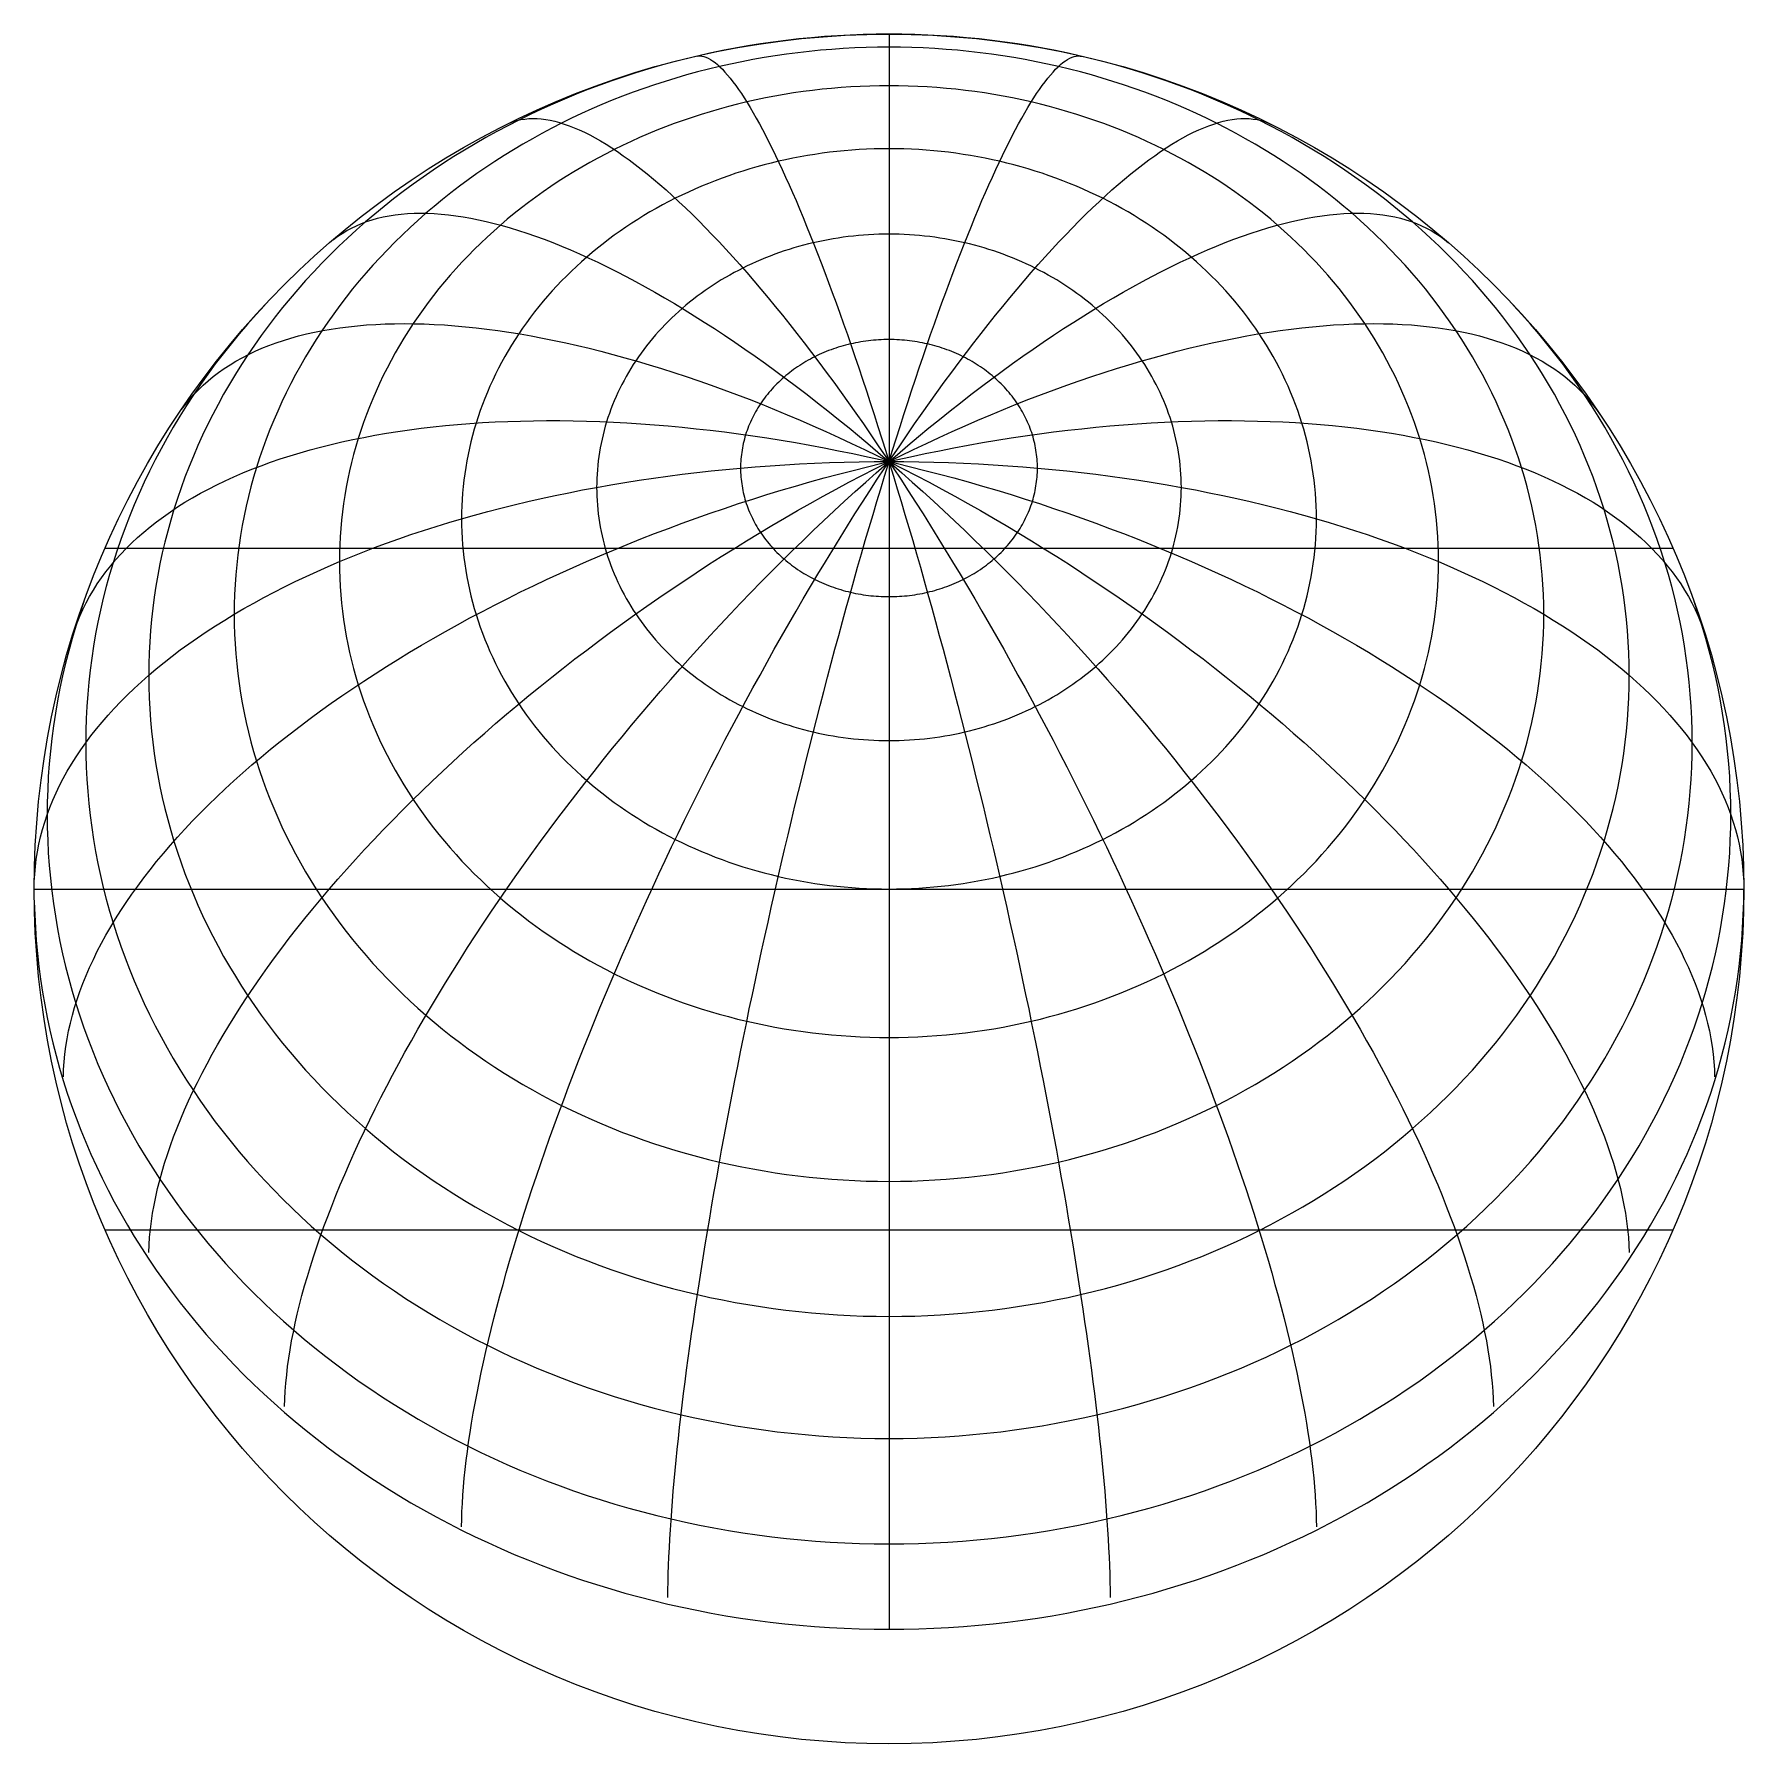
# Model space of a CAD drawing. Header units: millimetres. Extents: x -40 to 40, y -40 to 40.
import ezdxf

# ---------------------------------------------------------------- set-up
doc = ezdxf.new("R2010")
doc.units = ezdxf.units.MM
for name, color, linetype in [('CUT_OUTER', 1, 'Continuous'), ('ENGRAVE', 7, 'Continuous'), ('ENGRAVE_FINE', 8, 'Continuous')]:
    doc.layers.add(name, color=color, linetype=linetype)

msp = doc.modelspace()

# ---------------------------------------------------------------- linework, layer by layer
at = {"layer": 'CUT_OUTER'}
msp.add_circle((0, 0), 40, dxfattribs=at)
at = {"layer": 'ENGRAVE'}
for points in [[(-39.9939, -0.6046), (-39.9756, -1.209), (-39.9452, -1.813), (-39.9026, -2.4164), (-39.8478, -3.0192), (-39.7809, -3.621), (-39.7018, -4.2217), (-39.6107, -4.8211), (-39.5075, -5.419), (-39.3923, -6.0153), (-39.2651, -6.6098), (-39.1259, -7.2023), (-38.9748, -7.7925), (-38.8118, -8.3804), (-38.637, -8.9658), (-38.4505, -9.5484), (-38.2522, -10.1281), (-38.0423, -10.7047), (-37.8207, -11.278), (-37.5877, -11.8479), (-37.3432, -12.4142), (-37.0874, -12.9768), (-36.8202, -13.5353), (-36.5418, -14.0898), (-36.2523, -14.6399), (-35.9518, -15.1856), (-35.6403, -15.7267), (-35.3179, -16.263), (-34.9848, -16.7943), (-34.641, -17.3205), (-34.2867, -17.8414), (-33.9219, -18.3569), (-33.5468, -18.8668), (-33.1615, -19.371), (-32.7661, -19.8693), (-32.3607, -20.3615), (-31.9454, -20.8475), (-31.5204, -21.3271), (-31.0858, -21.8003), (-30.6418, -22.2668), (-30.1884, -22.7266), (-29.7258, -23.1794), (-29.2541, -23.6251), (-28.7736, -24.0637), (-28.2843, -24.4949), (-27.7863, -24.9187), (-27.2799, -25.3348), (-26.7652, -25.7433), (-26.2424, -26.1439), (-25.7115, -26.5366), (-25.1728, -26.9211), (-24.6265, -27.2975), (-24.0726, -27.6655), (-23.5114, -28.0252), (-22.9431, -28.3763), (-22.3677, -28.7187), (-21.7856, -29.0524), (-21.1968, -29.3772), (-20.6015, -29.6931), (-20, -30), (-19.3924, -30.2977), (-18.7789, -30.5862), (-18.1596, -30.8654), (-17.5348, -31.1351), (-16.9047, -31.3954), (-16.2695, -31.6461), (-15.6292, -31.8872), (-14.9843, -32.1186), (-14.3347, -32.3402), (-13.6808, -32.5519), (-13.0227, -32.7537), (-12.3607, -32.9456), (-11.6949, -33.1274), (-11.0255, -33.2991), (-10.3528, -33.4607), (-9.6769, -33.612), (-8.998, -33.7532), (-8.3165, -33.884), (-7.6324, -34.0046), (-6.9459, -34.1147), (-6.2574, -34.2145), (-5.5669, -34.3039), (-4.8748, -34.3828), (-4.1811, -34.4512), (-3.4862, -34.5092), (-2.7903, -34.5566), (-2.0934, -34.5935), (-1.396, -34.6199), (-0.6981, -34.6357), (0, -34.641), (0.6981, -34.6357), (1.396, -34.6199), (2.0934, -34.5935), (2.7903, -34.5566), (3.4862, -34.5092), (4.1811, -34.4512), (4.8748, -34.3828), (5.5669, -34.3039), (6.2574, -34.2145), (6.9459, -34.1147), (7.6324, -34.0046), (8.3165, -33.884), (8.998, -33.7532), (9.6769, -33.612), (10.3528, -33.4607), (11.0255, -33.2991), (11.6949, -33.1274), (12.3607, -32.9456), (13.0227, -32.7537), (13.6808, -32.5519), (14.3347, -32.3402), (14.9843, -32.1186), (15.6292, -31.8872), (16.2695, -31.6461), (16.9047, -31.3954), (17.5348, -31.1351), (18.1596, -30.8654), (18.7789, -30.5862), (19.3924, -30.2977), (20, -30), (20.6015, -29.6931), (21.1968, -29.3772), (21.7856, -29.0524), (22.3677, -28.7187), (22.9431, -28.3763), (23.5114, -28.0252), (24.0726, -27.6655), (24.6265, -27.2975), (25.1728, -26.9211), (25.7115, -26.5366), (26.2424, -26.1439), (26.7652, -25.7433), (27.2799, -25.3348), (27.7863, -24.9187), (28.2843, -24.4949), (28.7736, -24.0637), (29.2541, -23.6251), (29.7258, -23.1794), (30.1884, -22.7266), (30.6418, -22.2668), (31.0858, -21.8003), (31.5204, -21.3271), (31.9454, -20.8475), (32.3607, -20.3615), (32.7661, -19.8693), (33.1615, -19.371), (33.5468, -18.8668), (33.9219, -18.3569), (34.2867, -17.8414), (34.641, -17.3205), (34.9848, -16.7943), (35.3179, -16.263), (35.6403, -15.7267), (35.9518, -15.1856), (36.2523, -14.6399), (36.5418, -14.0898), (36.8202, -13.5353), (37.0874, -12.9768), (37.3432, -12.4142), (37.5877, -11.8479), (37.8207, -11.278), (38.0423, -10.7047), (38.2522, -10.1281), (38.4505, -9.5484), (38.637, -8.9658), (38.8118, -8.3804), (38.9748, -7.7925), (39.1259, -7.2023), (39.2651, -6.6098), (39.3923, -6.0153), (39.5075, -5.419), (39.6107, -4.8211), (39.7018, -4.2217), (39.7809, -3.621), (39.8478, -3.0192), (39.9026, -2.4164), (39.9452, -1.813), (39.9756, -1.209), (39.9939, -0.6046), (40, 0)], [(-39.9939, 0), (-39.9756, 0), (-39.9452, 0), (-39.9026, 0), (-39.8478, 0), (-39.7809, 0), (-39.7018, 0), (-39.6107, 0), (-39.5075, 0), (-39.3923, 0), (-39.2651, 0), (-39.1259, 0), (-38.9748, 0), (-38.8118, 0), (-38.637, 0), (-38.4505, 0), (-38.2522, 0), (-38.0423, 0), (-37.8207, 0), (-37.5877, 0), (-37.3432, 0), (-37.0874, 0), (-36.8202, 0), (-36.5418, 0), (-36.2523, 0), (-35.9518, 0), (-35.6403, 0), (-35.3179, 0), (-34.9848, 0), (-34.641, 0), (-34.2867, 0), (-33.9219, 0), (-33.5468, 0), (-33.1615, 0), (-32.7661, 0), (-32.3607, 0), (-31.9454, 0), (-31.5204, 0), (-31.0858, 0), (-30.6418, 0), (-30.1884, 0), (-29.7258, 0), (-29.2541, 0), (-28.7736, 0), (-28.2843, 0), (-27.7863, 0), (-27.2799, 0), (-26.7652, 0), (-26.2424, 0), (-25.7115, 0), (-25.1728, 0), (-24.6265, 0), (-24.0726, 0), (-23.5114, 0), (-22.9431, 0), (-22.3677, 0), (-21.7856, 0), (-21.1968, 0), (-20.6015, 0), (-20, 0), (-19.3924, 0), (-18.7789, 0), (-18.1596, 0), (-17.5348, 0), (-16.9047, 0), (-16.2695, 0), (-15.6292, 0), (-14.9843, 0), (-14.3347, 0), (-13.6808, 0), (-13.0227, 0), (-12.3607, 0), (-11.6949, 0), (-11.0255, 0), (-10.3528, 0), (-9.6769, 0), (-8.998, 0), (-8.3165, 0), (-7.6324, 0), (-6.9459, 0), (-6.2574, 0), (-5.5669, 0), (-4.8748, 0), (-4.1811, 0), (-3.4862, 0), (-2.7903, 0), (-2.0934, 0), (-1.396, 0), (-0.6981, 0), (0, 0), (0.6981, 0), (1.396, 0), (2.0934, 0), (2.7903, 0), (3.4862, 0), (4.1811, 0), (4.8748, 0), (5.5669, 0), (6.2574, 0), (6.9459, 0), (7.6324, 0), (8.3165, 0), (8.998, 0), (9.6769, 0), (10.3528, 0), (11.0255, 0), (11.6949, 0), (12.3607, 0), (13.0227, 0), (13.6808, 0), (14.3347, 0), (14.9843, 0), (15.6292, 0), (16.2695, 0), (16.9047, 0), (17.5348, 0), (18.1596, 0), (18.7789, 0), (19.3924, 0), (20, 0), (20.6015, 0), (21.1968, 0), (21.7856, 0), (22.3677, 0), (22.9431, 0), (23.5114, 0), (24.0726, 0), (24.6265, 0), (25.1728, 0), (25.7115, 0), (26.2424, 0), (26.7652, 0), (27.2799, 0), (27.7863, 0), (28.2843, 0), (28.7736, 0), (29.2541, 0), (29.7258, 0), (30.1884, 0), (30.6418, 0), (31.0858, 0), (31.5204, 0), (31.9454, 0), (32.3607, 0), (32.7661, 0), (33.1615, 0), (33.5468, 0), (33.9219, 0), (34.2867, 0), (34.641, 0), (34.9848, 0), (35.3179, 0), (35.6403, 0), (35.9518, 0), (36.2523, 0), (36.5418, 0), (36.8202, 0), (37.0874, 0), (37.3432, 0), (37.5877, 0), (37.8207, 0), (38.0423, 0), (38.2522, 0), (38.4505, 0), (38.637, 0), (38.8118, 0), (38.9748, 0), (39.1259, 0), (39.2651, 0), (39.3923, 0), (39.5075, 0), (39.6107, 0), (39.7018, 0), (39.7809, 0), (39.8478, 0), (39.9026, 0), (39.9452, 0), (39.9756, 0), (39.9939, 0), (40, 0)]]:
    msp.add_lwpolyline(points, dxfattribs=at)
at = {"layer": 'ENGRAVE_FINE'}
for points in [[(34.641, 10), (34.6357, 10.5236), (34.6199, 11.047), (34.5935, 11.5701), (34.5566, 12.0927), (34.5092, 12.6147), (34.4512, 13.1359), (34.3828, 13.6561), (34.3039, 14.1752), (34.2145, 14.693), (34.1147, 15.2094), (34.0046, 15.7243), (33.884, 16.2374), (33.7532, 16.7485), (33.612, 17.2577), (33.4607, 17.7646), (33.2991, 18.2691), (33.1274, 18.7712), (32.9456, 19.2705), (32.7537, 19.767), (32.5519, 20.2606), (32.3402, 20.751), (32.1186, 21.2382), (31.8872, 21.7219), (31.6461, 22.2021), (31.3954, 22.6785), (31.1351, 23.1511), (30.8654, 23.6197), (30.5862, 24.0841), (30.2977, 24.5443), (30, 25), (29.6931, 25.4511), (29.3772, 25.8976), (29.0524, 26.3392), (28.7187, 26.7758), (28.3763, 27.2073), (28.0252, 27.6336), (27.6655, 28.0545), (27.2975, 28.4698), (26.9211, 28.8796), (26.5366, 29.2836), (26.1439, 29.6818), (25.7433, 30.0739), (25.3348, 30.46), (24.9187, 30.8398), (24.4949, 31.2132), (24.0637, 31.5802), (23.6251, 31.9406), (23.1794, 32.2943), (22.7266, 32.6413), (22.2668, 32.9813), (21.8003, 33.3144), (21.3271, 33.6403), (20.8475, 33.9591), (20.3615, 34.2705), (19.8693, 34.5746), (19.371, 34.8711), (18.8668, 35.1601), (18.3569, 35.4414), (17.8414, 35.715), (17.3205, 35.9808), (16.7943, 36.2386), (16.263, 36.4884), (15.7267, 36.7302), (15.1856, 36.9638), (14.6399, 37.1892), (14.0898, 37.4064), (13.5353, 37.6151), (12.9768, 37.8155), (12.4142, 38.0074), (11.8479, 38.1908), (11.278, 38.3656), (10.7047, 38.5317), (10.1281, 38.6891), (9.5484, 38.8379), (8.9658, 38.9778), (8.3804, 39.1089), (7.7925, 39.2311), (7.2023, 39.3444), (6.6098, 39.4488), (6.0153, 39.5442), (5.419, 39.6307), (4.8211, 39.708), (4.2217, 39.7764), (3.621, 39.8357), (3.0192, 39.8858), (2.4164, 39.9269), (1.813, 39.9589), (1.209, 39.9817), (0.6046, 39.9954), (0, 40), (-0.6046, 39.9954), (-1.209, 39.9817), (-1.813, 39.9589), (-2.4164, 39.9269), (-3.0192, 39.8858), (-3.621, 39.8357), (-4.2217, 39.7764), (-4.8211, 39.708), (-5.419, 39.6307), (-6.0153, 39.5442), (-6.6098, 39.4488), (-7.2023, 39.3444), (-7.7925, 39.2311), (-8.3804, 39.1089), (-8.9658, 38.9778), (-9.5484, 38.8379), (-10.1281, 38.6891), (-10.7047, 38.5317), (-11.278, 38.3656), (-11.8479, 38.1908), (-12.4142, 38.0074), (-12.9768, 37.8155), (-13.5353, 37.6151), (-14.0898, 37.4064), (-14.6399, 37.1892), (-15.1856, 36.9638), (-15.7267, 36.7302), (-16.263, 36.4884), (-16.7943, 36.2386), (-17.3205, 35.9808), (-17.8414, 35.715), (-18.3569, 35.4414), (-18.8668, 35.1601), (-19.371, 34.8711), (-19.8693, 34.5746), (-20.3615, 34.2705), (-20.8475, 33.9591), (-21.3271, 33.6403), (-21.8003, 33.3144), (-22.2668, 32.9813), (-22.7266, 32.6413), (-23.1794, 32.2943), (-23.6251, 31.9406), (-24.0637, 31.5802), (-24.4949, 31.2132), (-24.9187, 30.8398), (-25.3348, 30.46), (-25.7433, 30.0739), (-26.1439, 29.6818), (-26.5366, 29.2836), (-26.9211, 28.8796), (-27.2975, 28.4698), (-27.6655, 28.0545), (-28.0252, 27.6336), (-28.3763, 27.2073), (-28.7187, 26.7758), (-29.0524, 26.3392), (-29.3772, 25.8976), (-29.6931, 25.4511), (-30, 25), (-30.2977, 24.5443), (-30.5862, 24.0841), (-30.8654, 23.6197), (-31.1351, 23.1511), (-31.3954, 22.6785), (-31.6461, 22.2021), (-31.8872, 21.7219), (-32.1186, 21.2382), (-32.3402, 20.751), (-32.5519, 20.2606), (-32.7537, 19.767), (-32.9456, 19.2705), (-33.1274, 18.7712), (-33.2991, 18.2691), (-33.4607, 17.7646), (-33.612, 17.2577), (-33.7532, 16.7485), (-33.884, 16.2374), (-34.0046, 15.7243), (-34.1147, 15.2094), (-34.2145, 14.693), (-34.3039, 14.1752), (-34.3828, 13.6561), (-34.4512, 13.1359), (-34.5092, 12.6147), (-34.5566, 12.0927), (-34.5935, 11.5701), (-34.6199, 11.047), (-34.6357, 10.5236), (-34.641, 10), (-34.6357, 9.4764), (-34.6199, 8.953), (-34.5935, 8.4299), (-34.5566, 7.9073), (-34.5092, 7.3853), (-34.4512, 6.8641), (-34.3828, 6.3439), (-34.3039, 5.8248), (-34.2145, 5.307), (-34.1147, 4.7906), (-34.0046, 4.2757), (-33.884, 3.7626), (-33.7532, 3.2515), (-33.612, 2.7423), (-33.4607, 2.2354), (-33.2991, 1.7309), (-33.1274, 1.2288), (-32.9456, 0.7295), (-32.7537, 0.233), (-32.5519, -0.2606), (-32.3402, -0.751), (-32.1186, -1.2382), (-31.8872, -1.7219), (-31.6461, -2.2021), (-31.3954, -2.6785), (-31.1351, -3.1511), (-30.8654, -3.6197), (-30.5862, -4.0841), (-30.2977, -4.5443), (-30, -5), (-29.6931, -5.4511), (-29.3772, -5.8976), (-29.0524, -6.3392), (-28.7187, -6.7758), (-28.3763, -7.2073), (-28.0252, -7.6336), (-27.6655, -8.0545), (-27.2975, -8.4698), (-26.9211, -8.8796), (-26.5366, -9.2836), (-26.1439, -9.6818), (-25.7433, -10.0739), (-25.3348, -10.46), (-24.9187, -10.8398), (-24.4949, -11.2132), (-24.0637, -11.5802), (-23.6251, -11.9406), (-23.1794, -12.2943), (-22.7266, -12.6413), (-22.2668, -12.9813), (-21.8003, -13.3144), (-21.3271, -13.6403), (-20.8475, -13.9591), (-20.3615, -14.2705), (-19.8693, -14.5746), (-19.371, -14.8711), (-18.8668, -15.1601), (-18.3569, -15.4414), (-17.8414, -15.715), (-17.3205, -15.9808), (-16.7943, -16.2386), (-16.263, -16.4884), (-15.7267, -16.7302), (-15.1856, -16.9638), (-14.6399, -17.1892), (-14.0898, -17.4064), (-13.5353, -17.6151), (-12.9768, -17.8155), (-12.4142, -18.0074), (-11.8479, -18.1908), (-11.278, -18.3656), (-10.7047, -18.5317), (-10.1281, -18.6891), (-9.5484, -18.8379), (-8.9658, -18.9778), (-8.3804, -19.1089), (-7.7925, -19.2311), (-7.2023, -19.3444), (-6.6098, -19.4488), (-6.0153, -19.5442), (-5.419, -19.6307), (-4.8211, -19.708), (-4.2217, -19.7764), (-3.621, -19.8357), (-3.0192, -19.8858), (-2.4164, -19.9269), (-1.813, -19.9589), (-1.209, -19.9817), (-0.6046, -19.9954), (0, -20), (0.6046, -19.9954), (1.209, -19.9817), (1.813, -19.9589), (2.4164, -19.9269), (3.0192, -19.8858), (3.621, -19.8357), (4.2217, -19.7764), (4.8211, -19.708), (5.419, -19.6307), (6.0153, -19.5442), (6.6098, -19.4488), (7.2023, -19.3444), (7.7925, -19.2311), (8.3804, -19.1089), (8.9658, -18.9778), (9.5484, -18.8379), (10.1281, -18.6891), (10.7047, -18.5317), (11.278, -18.3656), (11.8479, -18.1908), (12.4142, -18.0074), (12.9768, -17.8155), (13.5353, -17.6151), (14.0898, -17.4064), (14.6399, -17.1892), (15.1856, -16.9638), (15.7267, -16.7302), (16.263, -16.4884), (16.7943, -16.2386), (17.3205, -15.9808), (17.8414, -15.715), (18.3569, -15.4414), (18.8668, -15.1601), (19.371, -14.8711), (19.8693, -14.5746), (20.3615, -14.2705), (20.8475, -13.9591), (21.3271, -13.6403), (21.8003, -13.3144), (22.2668, -12.9813), (22.7266, -12.6413), (23.1794, -12.2943), (23.6251, -11.9406), (24.0637, -11.5802), (24.4949, -11.2132), (24.9187, -10.8398), (25.3348, -10.46), (25.7433, -10.0739), (26.1439, -9.6818), (26.5366, -9.2836), (26.9211, -8.8796), (27.2975, -8.4698), (27.6655, -8.0545), (28.0252, -7.6336), (28.3763, -7.2073), (28.7187, -6.7758), (29.0524, -6.3392), (29.3772, -5.8976), (29.6931, -5.4511), (30, -5), (30.2977, -4.5443), (30.5862, -4.0841), (30.8654, -3.6197), (31.1351, -3.1511), (31.3954, -2.6785), (31.6461, -2.2021), (31.8872, -1.7219), (32.1186, -1.2382), (32.3402, -0.751), (32.5519, -0.2606), (32.7537, 0.233), (32.9456, 0.7295), (33.1274, 1.2288), (33.2991, 1.7309), (33.4607, 2.2354), (33.612, 2.7423), (33.7532, 3.2515), (33.884, 3.7626), (34.0046, 4.2757), (34.1147, 4.7906), (34.2145, 5.307), (34.3039, 5.8248), (34.3828, 6.3439), (34.4512, 6.8641), (34.5092, 7.3853), (34.5566, 7.9073), (34.5935, 8.4299), (34.6199, 8.953), (34.6357, 9.4764), (34.641, 10)], [(30.6418, 12.8558), (30.6371, 13.3189), (30.6231, 13.7819), (30.5998, 14.2446), (30.5671, 14.7068), (30.5252, 15.1686), (30.4739, 15.6296), (30.4134, 16.0897), (30.3436, 16.5489), (30.2645, 17.007), (30.1763, 17.4638), (30.0788, 17.9192), (29.9722, 18.373), (29.8564, 18.8252), (29.7316, 19.2755), (29.5977, 19.7239), (29.4548, 20.1702), (29.3029, 20.6143), (29.1421, 21.056), (28.9724, 21.4952), (28.7939, 21.9318), (28.6066, 22.3656), (28.4106, 22.7965), (28.2059, 23.2244), (27.9927, 23.6491), (27.7709, 24.0706), (27.5406, 24.4886), (27.302, 24.9031), (27.0551, 25.3139), (26.7999, 25.7209), (26.5366, 26.124), (26.2651, 26.5231), (25.9857, 26.918), (25.6984, 27.3086), (25.4032, 27.6948), (25.1003, 28.0765), (24.7897, 28.4535), (24.4716, 28.8259), (24.1461, 29.1933), (23.8131, 29.5557), (23.473, 29.9131), (23.1256, 30.2653), (22.7713, 30.6122), (22.41, 30.9536), (22.0419, 31.2896), (21.667, 31.6199), (21.2856, 31.9446), (20.8976, 32.2634), (20.5034, 32.5763), (20.1028, 32.8831), (19.6962, 33.1839), (19.2835, 33.4785), (18.865, 33.7668), (18.4407, 34.0488), (18.0108, 34.3243), (17.5754, 34.5932), (17.1347, 34.8556), (16.6887, 35.1112), (16.2377, 35.36), (15.7817, 35.602), (15.3209, 35.8371), (14.8554, 36.0651), (14.3854, 36.2861), (13.9111, 36.5), (13.4325, 36.7067), (12.9498, 36.906), (12.4631, 37.0981), (11.9727, 37.2828), (11.4786, 37.46), (10.981, 37.6298), (10.4801, 37.792), (9.976, 37.9466), (9.4688, 38.0935), (8.9588, 38.2328), (8.446, 38.3643), (7.9307, 38.4881), (7.4129, 38.6041), (6.8929, 38.7122), (6.3708, 38.8124), (5.8467, 38.9048), (5.3209, 38.9892), (4.7934, 39.0656), (4.2645, 39.1341), (3.7343, 39.1945), (3.2029, 39.2469), (2.6706, 39.2913), (2.1375, 39.3277), (1.6037, 39.3559), (1.0694, 39.3761), (0.5348, 39.3883), (0, 39.3923), (-0.5348, 39.3883), (-1.0694, 39.3761), (-1.6037, 39.3559), (-2.1375, 39.3277), (-2.6706, 39.2913), (-3.2029, 39.2469), (-3.7343, 39.1945), (-4.2645, 39.1341), (-4.7934, 39.0656), (-5.3209, 38.9892), (-5.8467, 38.9048), (-6.3708, 38.8124), (-6.8929, 38.7122), (-7.4129, 38.6041), (-7.9307, 38.4881), (-8.446, 38.3643), (-8.9588, 38.2328), (-9.4688, 38.0935), (-9.976, 37.9466), (-10.4801, 37.792), (-10.981, 37.6298), (-11.4786, 37.46), (-11.9727, 37.2828), (-12.4631, 37.0981), (-12.9498, 36.906), (-13.4325, 36.7067), (-13.9111, 36.5), (-14.3854, 36.2861), (-14.8554, 36.0651), (-15.3209, 35.8371), (-15.7817, 35.602), (-16.2377, 35.36), (-16.6887, 35.1112), (-17.1347, 34.8556), (-17.5754, 34.5932), (-18.0108, 34.3243), (-18.4407, 34.0488), (-18.865, 33.7668), (-19.2835, 33.4785), (-19.6962, 33.1839), (-20.1028, 32.8831), (-20.5034, 32.5763), (-20.8976, 32.2634), (-21.2856, 31.9446), (-21.667, 31.6199), (-22.0419, 31.2896), (-22.41, 30.9536), (-22.7713, 30.6122), (-23.1256, 30.2653), (-23.473, 29.9131), (-23.8131, 29.5557), (-24.1461, 29.1933), (-24.4716, 28.8259), (-24.7897, 28.4535), (-25.1003, 28.0765), (-25.4032, 27.6948), (-25.6984, 27.3086), (-25.9857, 26.918), (-26.2651, 26.5231), (-26.5366, 26.124), (-26.7999, 25.7209), (-27.0551, 25.3139), (-27.302, 24.9031), (-27.5406, 24.4886), (-27.7709, 24.0706), (-27.9927, 23.6491), (-28.2059, 23.2244), (-28.4106, 22.7965), (-28.6066, 22.3656), (-28.7939, 21.9318), (-28.9724, 21.4952), (-29.1421, 21.056), (-29.3029, 20.6143), (-29.4548, 20.1702), (-29.5977, 19.7239), (-29.7316, 19.2755), (-29.8564, 18.8252), (-29.9722, 18.373), (-30.0788, 17.9192), (-30.1763, 17.4638), (-30.2645, 17.007), (-30.3436, 16.5489), (-30.4134, 16.0897), (-30.4739, 15.6296), (-30.5252, 15.1686), (-30.5671, 14.7068), (-30.5998, 14.2446), (-30.6231, 13.7819), (-30.6371, 13.3189), (-30.6418, 12.8558), (-30.6371, 12.3926), (-30.6231, 11.9296), (-30.5998, 11.4669), (-30.5671, 11.0047), (-30.5252, 10.5429), (-30.4739, 10.0819), (-30.4134, 9.6218), (-30.3436, 9.1626), (-30.2645, 8.7045), (-30.1763, 8.2477), (-30.0788, 7.7923), (-29.9722, 7.3385), (-29.8564, 6.8863), (-29.7316, 6.436), (-29.5977, 5.9876), (-29.4548, 5.5413), (-29.3029, 5.0972), (-29.1421, 4.6555), (-28.9724, 4.2163), (-28.7939, 3.7797), (-28.6066, 3.3459), (-28.4106, 2.915), (-28.2059, 2.4871), (-27.9927, 2.0624), (-27.7709, 1.6409), (-27.5406, 1.2229), (-27.302, 0.8084), (-27.0551, 0.3976), (-26.7999, -0.0094), (-26.5366, -0.4125), (-26.2651, -0.8116), (-25.9857, -1.2065), (-25.6984, -1.5971), (-25.4032, -1.9833), (-25.1003, -2.365), (-24.7897, -2.742), (-24.4716, -3.1143), (-24.1461, -3.4818), (-23.8131, -3.8442), (-23.473, -4.2016), (-23.1256, -4.5538), (-22.7713, -4.9007), (-22.41, -5.2421), (-22.0419, -5.5781), (-21.667, -5.9084), (-21.2856, -6.2331), (-20.8976, -6.5519), (-20.5034, -6.8648), (-20.1028, -7.1716), (-19.6962, -7.4724), (-19.2835, -7.767), (-18.865, -8.0553), (-18.4407, -8.3373), (-18.0108, -8.6128), (-17.5754, -8.8817), (-17.1347, -9.1441), (-16.6887, -9.3997), (-16.2377, -9.6485), (-15.7817, -9.8905), (-15.3209, -10.1256), (-14.8554, -10.3536), (-14.3854, -10.5746), (-13.9111, -10.7885), (-13.4325, -10.9951), (-12.9498, -11.1945), (-12.4631, -11.3866), (-11.9727, -11.5713), (-11.4786, -11.7485), (-10.981, -11.9183), (-10.4801, -12.0805), (-9.976, -12.2351), (-9.4688, -12.382), (-8.9588, -12.5213), (-8.446, -12.6528), (-7.9307, -12.7766), (-7.4129, -12.8926), (-6.8929, -13.0007), (-6.3708, -13.1009), (-5.8467, -13.1933), (-5.3209, -13.2777), (-4.7934, -13.3541), (-4.2645, -13.4226), (-3.7343, -13.483), (-3.2029, -13.5354), (-2.6706, -13.5798), (-2.1375, -13.6162), (-1.6037, -13.6444), (-1.0694, -13.6646), (-0.5348, -13.6768), (0, -13.6808), (0.5348, -13.6768), (1.0694, -13.6646), (1.6037, -13.6444), (2.1375, -13.6162), (2.6706, -13.5798), (3.2029, -13.5354), (3.7343, -13.483), (4.2645, -13.4226), (4.7934, -13.3541), (5.3209, -13.2777), (5.8467, -13.1933), (6.3708, -13.1009), (6.8929, -13.0007), (7.4129, -12.8926), (7.9307, -12.7766), (8.446, -12.6528), (8.9588, -12.5213), (9.4688, -12.382), (9.976, -12.2351), (10.4801, -12.0805), (10.981, -11.9183), (11.4786, -11.7485), (11.9727, -11.5713), (12.4631, -11.3866), (12.9498, -11.1945), (13.4325, -10.9951), (13.9111, -10.7885), (14.3854, -10.5746), (14.8554, -10.3536), (15.3209, -10.1256), (15.7817, -9.8905), (16.2377, -9.6485), (16.6887, -9.3997), (17.1347, -9.1441), (17.5754, -8.8817), (18.0108, -8.6128), (18.4407, -8.3373), (18.865, -8.0553), (19.2835, -7.767), (19.6962, -7.4724), (20.1028, -7.1716), (20.5034, -6.8648), (20.8976, -6.5519), (21.2856, -6.2331), (21.667, -5.9084), (22.0419, -5.5781), (22.41, -5.2421), (22.7713, -4.9007), (23.1256, -4.5538), (23.473, -4.2016), (23.8131, -3.8442), (24.1461, -3.4818), (24.4716, -3.1143), (24.7897, -2.742), (25.1003, -2.365), (25.4032, -1.9833), (25.6984, -1.5971), (25.9857, -1.2065), (26.2651, -0.8116), (26.5366, -0.4125), (26.7999, -0.0094), (27.0551, 0.3976), (27.302, 0.8084), (27.5406, 1.2229), (27.7709, 1.6409), (27.9927, 2.0624), (28.2059, 2.4871), (28.4106, 2.915), (28.6066, 3.3459), (28.7939, 3.7797), (28.9724, 4.2163), (29.1421, 4.6555), (29.3029, 5.0972), (29.4548, 5.5413), (29.5977, 5.9876), (29.7316, 6.436), (29.8564, 6.8863), (29.9722, 7.3385), (30.0788, 7.7923), (30.1763, 8.2477), (30.2645, 8.7045), (30.3436, 9.1626), (30.4134, 9.6218), (30.4739, 10.0819), (30.5252, 10.5429), (30.5671, 11.0047), (30.5998, 11.4669), (30.6231, 11.9296), (30.6371, 12.3926), (30.6418, 12.8558)], [(0, 39.9939), (0, 39.9756), (0, 39.9452), (0, 39.9026), (0, 39.8478), (0, 39.7809), (0, 39.7018), (0, 39.6107), (0, 39.5075), (0, 39.3923), (0, 39.2651), (0, 39.1259), (0, 38.9748), (0, 38.8118), (0, 38.637), (0, 38.4505), (0, 38.2522), (0, 38.0423), (0, 37.8207), (0, 37.5877), (0, 37.3432), (0, 37.0874), (0, 36.8202), (0, 36.5418), (0, 36.2523), (0, 35.9518), (0, 35.6403), (0, 35.3179), (0, 34.9848), (0, 34.641), (0, 34.2867), (0, 33.9219), (0, 33.5468), (0, 33.1615), (0, 32.7661), (0, 32.3607), (0, 31.9454), (0, 31.5204), (0, 31.0858), (0, 30.6418), (0, 30.1884), (0, 29.7258), (0, 29.2541), (0, 28.7736), (0, 28.2843), (0, 27.7863), (0, 27.2799), (0, 26.7652), (0, 26.2424), (0, 25.7115), (0, 25.1728), (0, 24.6265), (0, 24.0726), (0, 23.5114), (0, 22.9431), (0, 22.3677), (0, 21.7856), (0, 21.1968), (0, 20.6015), (0, 20), (0, 19.3924), (0, 18.7789), (0, 18.1596), (0, 17.5348), (0, 16.9047), (0, 16.2695), (0, 15.6292), (0, 14.9843), (0, 14.3347), (0, 13.6808), (0, 13.0227), (0, 12.3607), (0, 11.6949), (0, 11.0255), (0, 10.3528), (0, 9.6769), (0, 8.998), (0, 8.3165), (0, 7.6324), (0, 6.9459), (0, 6.2574), (0, 5.5669), (0, 4.8748), (0, 4.1811), (0, 3.4862), (0, 2.7903), (0, 2.0934), (0, 1.396), (0, 0.6981), (0, 0), (0, -0.6981), (0, -1.396), (0, -2.0934), (0, -2.7903), (0, -3.4862), (0, -4.1811), (0, -4.8748), (0, -5.5669), (0, -6.2574), (0, -6.9459), (0, -7.6324), (0, -8.3165), (0, -8.998), (0, -9.6769), (0, -10.3528), (0, -11.0255), (0, -11.6949), (0, -12.3607), (0, -13.0227), (0, -13.6808), (0, -14.3347), (0, -14.9843), (0, -15.6292), (0, -16.2695), (0, -16.9047), (0, -17.5348), (0, -18.1596), (0, -18.7789), (0, -19.3924), (0, -20), (0, -20.6015), (0, -21.1968), (0, -21.7856), (0, -22.3677), (0, -22.9431), (0, -23.5114), (0, -24.0726), (0, -24.6265), (0, -25.1728), (0, -25.7115), (0, -26.2424), (0, -26.7652), (0, -27.2799), (0, -27.7863), (0, -28.2843), (0, -28.7736), (0, -29.2541), (0, -29.7258), (0, -30.1884), (0, -30.6418), (0, -31.0858), (0, -31.5204), (0, -31.9454), (0, -32.3607), (0, -32.7661), (0, -33.1615), (0, -33.5468), (0, -33.9219), (0, -34.2867), (0, -34.641)], [(-10.3516, -33.1594), (-10.3474, -32.7966), (-10.3399, -32.4239), (-10.3294, -32.0413), (-10.3157, -31.6489), (-10.2988, -31.2469), (-10.2788, -30.8353), (-10.2557, -30.4144), (-10.2294, -29.9842), (-10.2001, -29.5449), (-10.1676, -29.0966), (-10.132, -28.6394), (-10.0934, -28.1735), (-10.0517, -27.699), (-10.0069, -27.216), (-9.959, -26.7248), (-9.9082, -26.2254), (-9.8543, -25.7181), (-9.7974, -25.2029), (-9.7375, -24.68), (-9.6747, -24.1497), (-9.6089, -23.6119), (-9.5401, -23.067), (-9.4685, -22.5151), (-9.394, -21.9562), (-9.3166, -21.3907), (-9.2364, -20.8187), (-9.1534, -20.2404), (-9.0676, -19.6558), (-8.979, -19.0653), (-8.8877, -18.469), (-8.7937, -17.8671), (-8.697, -17.2597), (-8.5977, -16.647), (-8.4957, -16.0293), (-8.3912, -15.4067), (-8.2841, -14.7794), (-8.1745, -14.1476), (-8.0623, -13.5115), (-7.9478, -12.8713), (-7.8308, -12.2272), (-7.7114, -11.5793), (-7.5897, -10.9279), (-7.4656, -10.2732), (-7.3393, -9.6154), (-7.2108, -8.9546), (-7.08, -8.2911), (-6.9471, -7.625), (-6.8121, -6.9567), (-6.675, -6.2862), (-6.5359, -5.6138), (-6.3948, -4.9397), (-6.2517, -4.2641), (-6.1067, -3.5872), (-5.9599, -2.9092), (-5.8113, -2.2304), (-5.6608, -1.5508), (-5.5087, -0.8708), (-5.3549, -0.1905), (-5.1994, 0.4899), (-5.0424, 1.1701), (-4.8838, 1.8499), (-4.7238, 2.5292), (-4.5623, 3.2077), (-4.3994, 3.8853), (-4.2352, 4.5616), (-4.0697, 5.2366), (-3.9029, 5.91), (-3.735, 6.5815), (-3.5659, 7.2511), (-3.3957, 7.9185), (-3.2245, 8.5834), (-3.0523, 9.2457), (-2.8792, 9.9052), (-2.7052, 10.5617), (-2.5304, 11.215), (-2.3548, 11.8649), (-2.1785, 12.5111), (-2.0015, 13.1536), (-1.824, 13.792), (-1.6458, 14.4262), (-1.4672, 15.0561), (-1.2881, 15.6813), (-1.1086, 16.3018), (-0.9288, 16.9173), (-0.7487, 17.5276), (-0.5684, 18.1327), (-0.3879, 18.7322), (-0.2073, 19.3259), (-0.0266, 19.9138), (0.154, 20.4957), (0.3347, 21.0713), (0.5152, 21.6404), (0.6956, 22.203), (0.8758, 22.7588), (1.0557, 23.3077), (1.2352, 23.8495), (1.4144, 24.384), (1.5932, 24.9111), (1.7715, 25.4306), (1.9492, 25.9424), (2.1264, 26.4462), (2.3029, 26.942), (2.4787, 27.4296), (2.6538, 27.9088), (2.828, 28.3796), (3.0014, 28.8417), (3.1738, 29.295), (3.3453, 29.7393), (3.5158, 30.1747), (3.6852, 30.6008), (3.8535, 31.0176), (4.0206, 31.425), (4.1865, 31.8228), (4.3511, 32.2109), (4.5144, 32.5891), (4.6763, 32.9575), (4.8368, 33.3158), (4.9958, 33.664), (5.1533, 34.0019), (5.3092, 34.3294), (5.4635, 34.6465), (5.6162, 34.9531), (5.7671, 35.249), (5.9163, 35.5342), (6.0636, 35.8085), (6.2092, 36.0719), (6.3528, 36.3244), (6.4945, 36.5657), (6.6342, 36.796), (6.7719, 37.015), (6.9075, 37.2228), (7.0411, 37.4192), (7.1724, 37.6042), (7.3016, 37.7778), (7.4286, 37.9398), (7.5533, 38.0903), (7.6758, 38.2292), (7.7958, 38.3565), (7.9135, 38.4721), (8.0288, 38.5759), (8.1417, 38.668), (8.252, 38.7483), (8.3599, 38.8168), (8.4652, 38.8735), (8.5679, 38.9184), (8.668, 38.9514), (8.7655, 38.9725), (8.8603, 38.9818), (8.9524, 38.9792), (9.0418, 38.9647)], [(-8.9524, 38.9792), (-8.8603, 38.9818), (-8.7655, 38.9725), (-8.668, 38.9514), (-8.5679, 38.9184), (-8.4652, 38.8735), (-8.3599, 38.8168), (-8.252, 38.7483), (-8.1417, 38.668), (-8.0288, 38.5759), (-7.9135, 38.4721), (-7.7958, 38.3565), (-7.6758, 38.2292), (-7.5533, 38.0903), (-7.4286, 37.9398), (-7.3016, 37.7778), (-7.1724, 37.6042), (-7.0411, 37.4192), (-6.9075, 37.2228), (-6.7719, 37.015), (-6.6342, 36.796), (-6.4945, 36.5657), (-6.3528, 36.3244), (-6.2092, 36.0719), (-6.0636, 35.8085), (-5.9163, 35.5342), (-5.7671, 35.249), (-5.6162, 34.9531), (-5.4635, 34.6465), (-5.3092, 34.3294), (-5.1533, 34.0019), (-4.9958, 33.664), (-4.8368, 33.3158), (-4.6763, 32.9575), (-4.5144, 32.5891), (-4.3511, 32.2109), (-4.1865, 31.8228), (-4.0206, 31.425), (-3.8535, 31.0176), (-3.6852, 30.6008), (-3.5158, 30.1747), (-3.3453, 29.7393), (-3.1738, 29.295), (-3.0014, 28.8417), (-2.828, 28.3796), (-2.6538, 27.9088), (-2.4787, 27.4296), (-2.3029, 26.942), (-2.1264, 26.4462), (-1.9492, 25.9424), (-1.7715, 25.4306), (-1.5932, 24.9111), (-1.4144, 24.384), (-1.2352, 23.8495), (-1.0557, 23.3077), (-0.8758, 22.7588), (-0.6956, 22.203), (-0.5152, 21.6404), (-0.3347, 21.0713), (-0.154, 20.4957), (0.0266, 19.9138), (0.2073, 19.3259), (0.3879, 18.7322), (0.5684, 18.1327), (0.7487, 17.5276), (0.9288, 16.9173), (1.1086, 16.3018), (1.2881, 15.6813), (1.4672, 15.0561), (1.6458, 14.4262), (1.824, 13.792), (2.0015, 13.1536), (2.1785, 12.5111), (2.3548, 11.8649), (2.5304, 11.215), (2.7052, 10.5617), (2.8792, 9.9052), (3.0523, 9.2457), (3.2245, 8.5834), (3.3957, 7.9185), (3.5659, 7.2511), (3.735, 6.5815), (3.9029, 5.91), (4.0697, 5.2366), (4.2352, 4.5616), (4.3994, 3.8853), (4.5623, 3.2077), (4.7238, 2.5292), (4.8838, 1.8499), (5.0424, 1.1701), (5.1994, 0.4899), (5.3549, -0.1905), (5.5087, -0.8708), (5.6608, -1.5508), (5.8113, -2.2304), (5.9599, -2.9092), (6.1067, -3.5872), (6.2517, -4.2641), (6.3948, -4.9397), (6.5359, -5.6138), (6.675, -6.2862), (6.8121, -6.9567), (6.9471, -7.625), (7.08, -8.2911), (7.2108, -8.9546), (7.3393, -9.6154), (7.4656, -10.2732), (7.5897, -10.9279), (7.7114, -11.5793), (7.8308, -12.2272), (7.9478, -12.8713), (8.0623, -13.5115), (8.1745, -14.1476), (8.2841, -14.7794), (8.3912, -15.4067), (8.4957, -16.0293), (8.5977, -16.647), (8.697, -17.2597), (8.7937, -17.8671), (8.8877, -18.469), (8.979, -19.0653), (9.0676, -19.6558), (9.1534, -20.2404), (9.2364, -20.8187), (9.3166, -21.3907), (9.394, -21.9562), (9.4685, -22.5151), (9.5401, -23.067), (9.6089, -23.6119), (9.6747, -24.1497), (9.7375, -24.68), (9.7974, -25.2029), (9.8543, -25.7181), (9.9082, -26.2254), (9.959, -26.7248), (10.0069, -27.216), (10.0517, -27.699), (10.0934, -28.1735), (10.132, -28.6394), (10.1676, -29.0966), (10.2001, -29.5449), (10.2294, -29.9842), (10.2557, -30.4144), (10.2788, -30.8353), (10.2988, -31.2469), (10.3157, -31.6489), (10.3294, -32.0413), (10.3399, -32.4239), (10.3474, -32.7966), (10.3516, -33.1594)], [(25.7115, 15.3209), (25.7076, 15.7095), (25.6958, 16.098), (25.6763, 16.4862), (25.6489, 16.8741), (25.6137, 17.2616), (25.5707, 17.6484), (25.5199, 18.0345), (25.4613, 18.4198), (25.395, 18.8042), (25.3209, 19.1875), (25.2391, 19.5696), (25.1496, 19.9504), (25.0525, 20.3298), (24.9478, 20.7077), (24.8354, 21.084), (24.7155, 21.4585), (24.588, 21.8311), (24.4531, 22.2017), (24.3107, 22.5703), (24.1609, 22.9366), (24.0038, 23.3006), (23.8393, 23.6622), (23.6676, 24.0212), (23.4886, 24.3776), (23.3025, 24.7313), (23.1093, 25.082), (22.9091, 25.4298), (22.7019, 25.7745), (22.4878, 26.1161), (22.2668, 26.4543), (22.0391, 26.7891), (21.8046, 27.1205), (21.5635, 27.4483), (21.3158, 27.7723), (21.0616, 28.0926), (20.801, 28.409), (20.5341, 28.7214), (20.2609, 29.0297), (19.9816, 29.3339), (19.6962, 29.6337), (19.4047, 29.9292), (19.1074, 30.2203), (18.8042, 30.5068), (18.4953, 30.7887), (18.1808, 31.0659), (17.8607, 31.3383), (17.5352, 31.6058), (17.2044, 31.8684), (16.8683, 32.1259), (16.527, 32.3783), (16.1808, 32.6255), (15.8296, 32.8674), (15.4736, 33.104), (15.1128, 33.3351), (14.7475, 33.5608), (14.3777, 33.7809), (14.0035, 33.9954), (13.625, 34.2042), (13.2424, 34.4073), (12.8558, 34.6045), (12.4652, 34.7959), (12.0708, 34.9813), (11.6728, 35.1608), (11.2712, 35.3342), (10.8662, 35.5015), (10.4578, 35.6626), (10.0463, 35.8176), (9.6317, 35.9663), (9.2142, 36.1088), (8.7939, 36.2449), (8.3708, 36.3746), (7.9453, 36.4979), (7.5173, 36.6148), (7.0871, 36.7251), (6.6546, 36.829), (6.2202, 36.9263), (5.7838, 37.017), (5.3457, 37.1011), (4.906, 37.1786), (4.4648, 37.2494), (4.0222, 37.3136), (3.5783, 37.371), (3.1334, 37.4217), (2.6876, 37.4657), (2.2409, 37.503), (1.7935, 37.5335), (1.3456, 37.5572), (0.8973, 37.5741), (0.4487, 37.5843), (0, 37.5877), (-0.4487, 37.5843), (-0.8973, 37.5741), (-1.3456, 37.5572), (-1.7935, 37.5335), (-2.2409, 37.503), (-2.6876, 37.4657), (-3.1334, 37.4217), (-3.5783, 37.371), (-4.0222, 37.3136), (-4.4648, 37.2494), (-4.906, 37.1786), (-5.3457, 37.1011), (-5.7838, 37.017), (-6.2202, 36.9263), (-6.6546, 36.829), (-7.0871, 36.7251), (-7.5173, 36.6148), (-7.9453, 36.4979), (-8.3708, 36.3746), (-8.7939, 36.2449), (-9.2142, 36.1088), (-9.6317, 35.9663), (-10.0463, 35.8176), (-10.4578, 35.6626), (-10.8662, 35.5015), (-11.2712, 35.3342), (-11.6728, 35.1608), (-12.0708, 34.9813), (-12.4652, 34.7959), (-12.8558, 34.6045), (-13.2424, 34.4073), (-13.625, 34.2042), (-14.0035, 33.9954), (-14.3777, 33.7809), (-14.7475, 33.5608), (-15.1128, 33.3351), (-15.4736, 33.104), (-15.8296, 32.8674), (-16.1808, 32.6255), (-16.527, 32.3783), (-16.8683, 32.1259), (-17.2044, 31.8684), (-17.5352, 31.6058), (-17.8607, 31.3383), (-18.1808, 31.0659), (-18.4953, 30.7887), (-18.8042, 30.5068), (-19.1074, 30.2203), (-19.4047, 29.9292), (-19.6962, 29.6337), (-19.9816, 29.3339), (-20.2609, 29.0297), (-20.5341, 28.7214), (-20.801, 28.409), (-21.0616, 28.0926), (-21.3158, 27.7723), (-21.5635, 27.4483), (-21.8046, 27.1205), (-22.0391, 26.7891), (-22.2668, 26.4543), (-22.4878, 26.1161), (-22.7019, 25.7745), (-22.9091, 25.4298), (-23.1093, 25.082), (-23.3025, 24.7313), (-23.4886, 24.3776), (-23.6676, 24.0212), (-23.8393, 23.6622), (-24.0038, 23.3006), (-24.1609, 22.9366), (-24.3107, 22.5703), (-24.4531, 22.2017), (-24.588, 21.8311), (-24.7155, 21.4585), (-24.8354, 21.084), (-24.9478, 20.7077), (-25.0525, 20.3298), (-25.1496, 19.9504), (-25.2391, 19.5696), (-25.3209, 19.1875), (-25.395, 18.8042), (-25.4613, 18.4198), (-25.5199, 18.0345), (-25.5707, 17.6484), (-25.6137, 17.2616), (-25.6489, 16.8741), (-25.6763, 16.4862), (-25.6958, 16.098), (-25.7076, 15.7095), (-25.7115, 15.3209), (-25.7076, 14.9323), (-25.6958, 14.5438), (-25.6763, 14.1555), (-25.6489, 13.7676), (-25.6137, 13.3802), (-25.5707, 12.9934), (-25.5199, 12.6072), (-25.4613, 12.2219), (-25.395, 11.8376), (-25.3209, 11.4543), (-25.2391, 11.0722), (-25.1496, 10.6914), (-25.0525, 10.3119), (-24.9478, 9.9341), (-24.8354, 9.5578), (-24.7155, 9.1833), (-24.588, 8.8107), (-24.4531, 8.4401), (-24.3107, 8.0715), (-24.1609, 7.7052), (-24.0038, 7.3412), (-23.8393, 6.9796), (-23.6676, 6.6206), (-23.4886, 6.2642), (-23.3025, 5.9105), (-23.1093, 5.5598), (-22.9091, 5.212), (-22.7019, 4.8673), (-22.4878, 4.5257), (-22.2668, 4.1875), (-22.0391, 3.8526), (-21.8046, 3.5213), (-21.5635, 3.1935), (-21.3158, 2.8694), (-21.0616, 2.5492), (-20.801, 2.2328), (-20.5341, 1.9204), (-20.2609, 1.6121), (-19.9816, 1.3079), (-19.6962, 1.0081), (-19.4047, 0.7125), (-19.1074, 0.4215), (-18.8042, 0.135), (-18.4953, -0.1469), (-18.1808, -0.4241), (-17.8607, -0.6965), (-17.5352, -0.964), (-17.2044, -1.2266), (-16.8683, -1.4841), (-16.527, -1.7365), (-16.1808, -1.9837), (-15.8296, -2.2256), (-15.4736, -2.4622), (-15.1128, -2.6933), (-14.7475, -2.919), (-14.3777, -3.1391), (-14.0035, -3.3536), (-13.625, -3.5624), (-13.2424, -3.7655), (-12.8558, -3.9627), (-12.4652, -4.1541), (-12.0708, -4.3395), (-11.6728, -4.519), (-11.2712, -4.6924), (-10.8662, -4.8597), (-10.4578, -5.0209), (-10.0463, -5.1758), (-9.6317, -5.3245), (-9.2142, -5.467), (-8.7939, -5.6031), (-8.3708, -5.7328), (-7.9453, -5.8561), (-7.5173, -5.973), (-7.0871, -6.0833), (-6.6546, -6.1872), (-6.2202, -6.2845), (-5.7838, -6.3752), (-5.3457, -6.4593), (-4.906, -6.5368), (-4.4648, -6.6076), (-4.0222, -6.6718), (-3.5783, -6.7292), (-3.1334, -6.78), (-2.6876, -6.8239), (-2.2409, -6.8612), (-1.7935, -6.8917), (-1.3456, -6.9154), (-0.8973, -6.9324), (-0.4487, -6.9425), (0, -6.9459), (0.4487, -6.9425), (0.8973, -6.9324), (1.3456, -6.9154), (1.7935, -6.8917), (2.2409, -6.8612), (2.6876, -6.8239), (3.1334, -6.78), (3.5783, -6.7292), (4.0222, -6.6718), (4.4648, -6.6076), (4.906, -6.5368), (5.3457, -6.4593), (5.7838, -6.3752), (6.2202, -6.2845), (6.6546, -6.1872), (7.0871, -6.0833), (7.5173, -5.973), (7.9453, -5.8561), (8.3708, -5.7328), (8.7939, -5.6031), (9.2142, -5.467), (9.6317, -5.3245), (10.0463, -5.1758), (10.4578, -5.0209), (10.8662, -4.8597), (11.2712, -4.6924), (11.6728, -4.519), (12.0708, -4.3395), (12.4652, -4.1541), (12.8558, -3.9627), (13.2424, -3.7655), (13.625, -3.5624), (14.0035, -3.3536), (14.3777, -3.1391), (14.7475, -2.919), (15.1128, -2.6933), (15.4736, -2.4622), (15.8296, -2.2256), (16.1808, -1.9837), (16.527, -1.7365), (16.8683, -1.4841), (17.2044, -1.2266), (17.5352, -0.964), (17.8607, -0.6965), (18.1808, -0.4241), (18.4953, -0.1469), (18.8042, 0.135), (19.1074, 0.4215), (19.4047, 0.7125), (19.6962, 1.0081), (19.9816, 1.3079), (20.2609, 1.6121), (20.5341, 1.9204), (20.801, 2.2328), (21.0616, 2.5492), (21.3158, 2.8694), (21.5635, 3.1935), (21.8046, 3.5213), (22.0391, 3.8526), (22.2668, 4.1875), (22.4878, 4.5257), (22.7019, 4.8673), (22.9091, 5.212), (23.1093, 5.5598), (23.3025, 5.9105), (23.4886, 6.2642), (23.6676, 6.6206), (23.8393, 6.9796), (24.0038, 7.3412), (24.1609, 7.7052), (24.3107, 8.0715), (24.4531, 8.4401), (24.588, 8.8107), (24.7155, 9.1833), (24.8354, 9.5578), (24.9478, 9.9341), (25.0525, 10.3119), (25.1496, 10.6914), (25.2391, 11.0722), (25.3209, 11.4543), (25.395, 11.8376), (25.4613, 12.2219), (25.5199, 12.6072), (25.5707, 12.9934), (25.6137, 13.3802), (25.6489, 13.7676), (25.6763, 14.1555), (25.6958, 14.5438), (25.7076, 14.9323), (25.7115, 15.3209)], [(-19.9994, -29.8473), (-19.9937, -29.4898), (-19.9819, -29.1232), (-19.9641, -28.7478), (-19.9401, -28.3636), (-19.9101, -27.9708), (-19.874, -27.5695), (-19.8318, -27.1598), (-19.7837, -26.7418), (-19.7294, -26.3156), (-19.6692, -25.8815), (-19.603, -25.4394), (-19.5308, -24.9896), (-19.4527, -24.5322), (-19.3686, -24.0673), (-19.2787, -23.5951), (-19.1828, -23.1157), (-19.0812, -22.6293), (-18.9737, -22.1359), (-18.8604, -21.6359), (-18.7414, -21.1292), (-18.6167, -20.6161), (-18.4863, -20.0967), (-18.3502, -19.5712), (-18.2086, -19.0397), (-18.0615, -18.5025), (-17.9088, -17.9596), (-17.7507, -17.4112), (-17.5872, -16.8575), (-17.4183, -16.2987), (-17.2441, -15.7349), (-17.0647, -15.1664), (-16.88, -14.5932), (-16.6902, -14.0156), (-16.4954, -13.4337), (-16.2955, -12.8477), (-16.0906, -12.2578), (-15.8809, -11.6641), (-15.6663, -11.0669), (-15.4469, -10.4664), (-15.2229, -9.8626), (-14.9942, -9.2558), (-14.7609, -8.6463), (-14.5231, -8.0341), (-14.2809, -7.4194), (-14.0344, -6.8025), (-13.7836, -6.1835), (-13.5285, -5.5626), (-13.2694, -4.94), (-13.0062, -4.316), (-12.7391, -3.6906), (-12.4681, -3.0641), (-12.1932, -2.4366), (-11.9147, -1.8084), (-11.6325, -1.1797), (-11.3468, -0.5506), (-11.0577, 0.0787), (-10.7651, 0.7079), (-10.4693, 1.3369), (-10.1703, 1.9656), (-9.8682, 2.5936), (-9.5631, 3.2208), (-9.2551, 3.8471), (-8.9443, 4.4721), (-8.6307, 5.0959), (-8.3145, 5.718), (-7.9958, 6.3384), (-7.6746, 6.9569), (-7.3511, 7.5733), (-7.0254, 8.1874), (-6.6975, 8.7989), (-6.3676, 9.4078), (-6.0358, 10.0138), (-5.7021, 10.6168), (-5.3666, 11.2166), (-5.0296, 11.8129), (-4.691, 12.4056), (-4.351, 12.9946), (-4.0096, 13.5795), (-3.667, 14.1604), (-3.3233, 14.7369), (-2.9786, 15.309), (-2.633, 15.8764), (-2.2866, 16.4389), (-1.9395, 16.9965), (-1.5918, 17.5488), (-1.2436, 18.0958), (-0.8951, 18.6374), (-0.5462, 19.1732), (-0.1972, 19.7032), (0.1518, 20.2272), (0.5008, 20.745), (0.8497, 21.2565), (1.1983, 21.7615), (1.5465, 22.2599), (1.8943, 22.7516), (2.2415, 23.2362), (2.588, 23.7139), (2.9337, 24.1843), (3.2786, 24.6473), (3.6224, 25.1028), (3.9651, 25.5507), (4.3066, 25.9908), (4.6468, 26.4229), (4.9856, 26.847), (5.3229, 27.263), (5.6585, 27.6706), (5.9925, 28.0698), (6.3246, 28.4605), (6.6547, 28.8425), (6.9829, 29.2157), (7.3089, 29.58), (7.6327, 29.9353), (7.9542, 30.2815), (8.2732, 30.6184), (8.5897, 30.9461), (8.9036, 31.2643), (9.2148, 31.5729), (9.5232, 31.872), (9.8287, 32.1613), (10.1312, 32.4409), (10.4306, 32.7106), (10.7268, 32.9703), (11.0198, 33.2199), (11.3094, 33.4595), (11.5956, 33.6888), (11.8782, 33.9079), (12.1572, 34.1167), (12.4325, 34.3151), (12.704, 34.503), (12.9717, 34.6804), (13.2354, 34.8472), (13.4951, 35.0035), (13.7506, 35.149), (14.002, 35.2839), (14.2491, 35.408), (14.4918, 35.5213), (14.7302, 35.6238), (14.9641, 35.7155), (15.1934, 35.7963), (15.418, 35.8661), (15.638, 35.9251), (15.8532, 35.9731), (16.0636, 36.0101), (16.2691, 36.0362), (16.4697, 36.0513), (16.6652, 36.0554), (16.8556, 36.0486), (17.0409, 36.0307), (17.221, 36.0019), (17.3959, 35.9621), (17.5655, 35.9114), (17.7297, 35.8497), (17.8885, 35.7771)], [(-17.7297, 35.8497), (-17.5655, 35.9114), (-17.3959, 35.9621), (-17.221, 36.0019), (-17.0409, 36.0307), (-16.8556, 36.0486), (-16.6652, 36.0554), (-16.4697, 36.0513), (-16.2691, 36.0362), (-16.0636, 36.0101), (-15.8532, 35.9731), (-15.638, 35.9251), (-15.418, 35.8661), (-15.1934, 35.7963), (-14.9641, 35.7155), (-14.7302, 35.6238), (-14.4918, 35.5213), (-14.2491, 35.408), (-14.002, 35.2839), (-13.7506, 35.149), (-13.4951, 35.0035), (-13.2354, 34.8472), (-12.9717, 34.6804), (-12.704, 34.503), (-12.4325, 34.3151), (-12.1572, 34.1167), (-11.8782, 33.9079), (-11.5956, 33.6888), (-11.3094, 33.4595), (-11.0198, 33.2199), (-10.7268, 32.9703), (-10.4306, 32.7106), (-10.1312, 32.4409), (-9.8287, 32.1613), (-9.5232, 31.872), (-9.2148, 31.5729), (-8.9036, 31.2643), (-8.5897, 30.9461), (-8.2732, 30.6184), (-7.9542, 30.2815), (-7.6327, 29.9353), (-7.3089, 29.58), (-6.9829, 29.2157), (-6.6547, 28.8425), (-6.3246, 28.4605), (-5.9925, 28.0698), (-5.6585, 27.6706), (-5.3229, 27.263), (-4.9856, 26.847), (-4.6468, 26.4229), (-4.3066, 25.9908), (-3.9651, 25.5507), (-3.6224, 25.1028), (-3.2786, 24.6473), (-2.9337, 24.1843), (-2.588, 23.7139), (-2.2415, 23.2362), (-1.8943, 22.7516), (-1.5465, 22.2599), (-1.1983, 21.7615), (-0.8497, 21.2565), (-0.5008, 20.745), (-0.1518, 20.2272), (0.1972, 19.7032), (0.5462, 19.1732), (0.8951, 18.6374), (1.2436, 18.0958), (1.5918, 17.5488), (1.9395, 16.9965), (2.2866, 16.4389), (2.633, 15.8764), (2.9786, 15.309), (3.3233, 14.7369), (3.667, 14.1604), (4.0096, 13.5795), (4.351, 12.9946), (4.691, 12.4056), (5.0296, 11.8129), (5.3666, 11.2166), (5.7021, 10.6168), (6.0358, 10.0138), (6.3676, 9.4078), (6.6975, 8.7989), (7.0254, 8.1874), (7.3511, 7.5733), (7.6746, 6.9569), (7.9958, 6.3384), (8.3145, 5.718), (8.6307, 5.0959), (8.9443, 4.4721), (9.2551, 3.8471), (9.5631, 3.2208), (9.8682, 2.5936), (10.1703, 1.9656), (10.4693, 1.3369), (10.7651, 0.7079), (11.0577, 0.0787), (11.3468, -0.5506), (11.6325, -1.1797), (11.9147, -1.8084), (12.1932, -2.4366), (12.4681, -3.0641), (12.7391, -3.6906), (13.0062, -4.316), (13.2694, -4.94), (13.5285, -5.5626), (13.7836, -6.1835), (14.0344, -6.8025), (14.2809, -7.4194), (14.5231, -8.0341), (14.7609, -8.6463), (14.9942, -9.2558), (15.2229, -9.8626), (15.4469, -10.4664), (15.6663, -11.0669), (15.8809, -11.6641), (16.0906, -12.2578), (16.2955, -12.8477), (16.4954, -13.4337), (16.6902, -14.0156), (16.88, -14.5932), (17.0647, -15.1664), (17.2441, -15.7349), (17.4183, -16.2987), (17.5872, -16.8575), (17.7507, -17.4112), (17.9088, -17.9596), (18.0615, -18.5025), (18.2086, -19.0397), (18.3502, -19.5712), (18.4863, -20.0967), (18.6167, -20.6161), (18.7414, -21.1292), (18.8604, -21.6359), (18.9737, -22.1359), (19.0812, -22.6293), (19.1828, -23.1157), (19.2787, -23.5951), (19.3686, -24.0673), (19.4527, -24.5322), (19.5308, -24.9896), (19.603, -25.4394), (19.6692, -25.8815), (19.7294, -26.3156), (19.7837, -26.7418), (19.8318, -27.1598), (19.874, -27.5695), (19.9101, -27.9708), (19.9401, -28.3636), (19.9641, -28.7478), (19.9819, -29.1232), (19.9937, -29.4898), (19.9994, -29.8473)], [(20, 17.3205), (19.997, 17.6228), (19.9878, 17.925), (19.9726, 18.227), (19.9513, 18.5287), (19.9239, 18.8301), (19.8904, 19.131), (19.8509, 19.4313), (19.8054, 19.7311), (19.7538, 20.03), (19.6962, 20.3282), (19.6325, 20.6254), (19.563, 20.9216), (19.4874, 21.2168), (19.4059, 21.5107), (19.3185, 21.8034), (19.2252, 22.0947), (19.1261, 22.3845), (19.0211, 22.6728), (18.9104, 22.9595), (18.7939, 23.2445), (18.6716, 23.5276), (18.5437, 23.8089), (18.4101, 24.0882), (18.2709, 24.3654), (18.1262, 24.6405), (17.9759, 24.9133), (17.8201, 25.1839), (17.659, 25.452), (17.4924, 25.7177), (17.3205, 25.9808), (17.1433, 26.2412), (16.961, 26.499), (16.7734, 26.7539), (16.5808, 27.006), (16.383, 27.2551), (16.1803, 27.5012), (15.9727, 27.7443), (15.7602, 27.9841), (15.5429, 28.2207), (15.3209, 28.4539), (15.0942, 28.6838), (14.8629, 28.9102), (14.6271, 29.1331), (14.3868, 29.3523), (14.1421, 29.568), (13.8932, 29.7798), (13.64, 29.9879), (13.3826, 30.1922), (13.1212, 30.3925), (12.8558, 30.5888), (12.5864, 30.7811), (12.3132, 30.9693), (12.0363, 31.1533), (11.7557, 31.3331), (11.4715, 31.5086), (11.1839, 31.6799), (10.8928, 31.8467), (10.5984, 32.0091), (10.3008, 32.1671), (10, 32.3205), (9.6962, 32.4694), (9.3894, 32.6136), (9.0798, 32.7532), (8.7674, 32.8881), (8.4524, 33.0182), (8.1347, 33.1436), (7.8146, 33.2641), (7.4921, 33.3798), (7.1674, 33.4906), (6.8404, 33.5965), (6.5114, 33.6974), (6.1803, 33.7933), (5.8474, 33.8842), (5.5127, 33.97), (5.1764, 34.0508), (4.8384, 34.1265), (4.499, 34.1971), (4.1582, 34.2625), (3.8162, 34.3228), (3.473, 34.3779), (3.1287, 34.4278), (2.7835, 34.4725), (2.4374, 34.5119), (2.0906, 34.5461), (1.7431, 34.5751), (1.3951, 34.5988), (1.0467, 34.6173), (0.698, 34.6305), (0.349, 34.6384), (0, 34.641), (-0.349, 34.6384), (-0.698, 34.6305), (-1.0467, 34.6173), (-1.3951, 34.5988), (-1.7431, 34.5751), (-2.0906, 34.5461), (-2.4374, 34.5119), (-2.7835, 34.4725), (-3.1287, 34.4278), (-3.473, 34.3779), (-3.8162, 34.3228), (-4.1582, 34.2625), (-4.499, 34.1971), (-4.8384, 34.1265), (-5.1764, 34.0508), (-5.5127, 33.97), (-5.8474, 33.8842), (-6.1803, 33.7933), (-6.5114, 33.6974), (-6.8404, 33.5965), (-7.1674, 33.4906), (-7.4921, 33.3798), (-7.8146, 33.2641), (-8.1347, 33.1436), (-8.4524, 33.0182), (-8.7674, 32.8881), (-9.0798, 32.7532), (-9.3894, 32.6136), (-9.6962, 32.4694), (-10, 32.3205), (-10.3008, 32.1671), (-10.5984, 32.0091), (-10.8928, 31.8467), (-11.1839, 31.6799), (-11.4715, 31.5086), (-11.7557, 31.3331), (-12.0363, 31.1533), (-12.3132, 30.9693), (-12.5864, 30.7811), (-12.8558, 30.5888), (-13.1212, 30.3925), (-13.3826, 30.1922), (-13.64, 29.9879), (-13.8932, 29.7798), (-14.1421, 29.568), (-14.3868, 29.3523), (-14.6271, 29.1331), (-14.8629, 28.9102), (-15.0942, 28.6838), (-15.3209, 28.4539), (-15.5429, 28.2207), (-15.7602, 27.9841), (-15.9727, 27.7443), (-16.1803, 27.5012), (-16.383, 27.2551), (-16.5808, 27.006), (-16.7734, 26.7539), (-16.961, 26.499), (-17.1433, 26.2412), (-17.3205, 25.9808), (-17.4924, 25.7177), (-17.659, 25.452), (-17.8201, 25.1839), (-17.9759, 24.9133), (-18.1262, 24.6405), (-18.2709, 24.3654), (-18.4101, 24.0882), (-18.5437, 23.8089), (-18.6716, 23.5276), (-18.7939, 23.2445), (-18.9104, 22.9595), (-19.0211, 22.6728), (-19.1261, 22.3845), (-19.2252, 22.0947), (-19.3185, 21.8034), (-19.4059, 21.5107), (-19.4874, 21.2168), (-19.563, 20.9216), (-19.6325, 20.6254), (-19.6962, 20.3282), (-19.7538, 20.03), (-19.8054, 19.7311), (-19.8509, 19.4313), (-19.8904, 19.131), (-19.9239, 18.8301), (-19.9513, 18.5287), (-19.9726, 18.227), (-19.9878, 17.925), (-19.997, 17.6228), (-20, 17.3205), (-19.997, 17.0182), (-19.9878, 16.716), (-19.9726, 16.414), (-19.9513, 16.1123), (-19.9239, 15.8109), (-19.8904, 15.51), (-19.8509, 15.2097), (-19.8054, 14.91), (-19.7538, 14.611), (-19.6962, 14.3128), (-19.6325, 14.0156), (-19.563, 13.7194), (-19.4874, 13.4242), (-19.4059, 13.1303), (-19.3185, 12.8376), (-19.2252, 12.5463), (-19.1261, 12.2565), (-19.0211, 11.9682), (-18.9104, 11.6815), (-18.7939, 11.3965), (-18.6716, 11.1134), (-18.5437, 10.8321), (-18.4101, 10.5528), (-18.2709, 10.2756), (-18.1262, 10.0005), (-17.9759, 9.7277), (-17.8201, 9.4572), (-17.659, 9.189), (-17.4924, 8.9234), (-17.3205, 8.6603), (-17.1433, 8.3998), (-16.961, 8.142), (-16.7734, 7.8871), (-16.5808, 7.635), (-16.383, 7.3859), (-16.1803, 7.1398), (-15.9727, 6.8968), (-15.7602, 6.6569), (-15.5429, 6.4204), (-15.3209, 6.1871), (-15.0942, 5.9572), (-14.8629, 5.7308), (-14.6271, 5.5079), (-14.3868, 5.2887), (-14.1421, 5.0731), (-13.8932, 4.8612), (-13.64, 4.6531), (-13.3826, 4.4489), (-13.1212, 4.2486), (-12.8558, 4.0522), (-12.5864, 3.8599), (-12.3132, 3.6718), (-12.0363, 3.4877), (-11.7557, 3.3079), (-11.4715, 3.1324), (-11.1839, 2.9612), (-10.8928, 2.7943), (-10.5984, 2.6319), (-10.3008, 2.4739), (-10, 2.3205), (-9.6962, 2.1717), (-9.3894, 2.0274), (-9.0798, 1.8878), (-8.7674, 1.7529), (-8.4524, 1.6228), (-8.1347, 1.4974), (-7.8146, 1.3769), (-7.4921, 1.2612), (-7.1674, 1.1504), (-6.8404, 1.0446), (-6.5114, 0.9436), (-6.1803, 0.8477), (-5.8474, 0.7568), (-5.5127, 0.671), (-5.1764, 0.5902), (-4.8384, 0.5145), (-4.499, 0.4439), (-4.1582, 0.3785), (-3.8162, 0.3182), (-3.473, 0.2631), (-3.1287, 0.2132), (-2.7835, 0.1686), (-2.4374, 0.1291), (-2.0906, 0.0949), (-1.7431, 0.0659), (-1.3951, 0.0422), (-1.0467, 0.0237), (-0.698, 0.0106), (-0.349, 0.0026), (0, 0), (0.349, 0.0026), (0.698, 0.0106), (1.0467, 0.0237), (1.3951, 0.0422), (1.7431, 0.0659), (2.0906, 0.0949), (2.4374, 0.1291), (2.7835, 0.1686), (3.1287, 0.2132), (3.473, 0.2631), (3.8162, 0.3182), (4.1582, 0.3785), (4.499, 0.4439), (4.8384, 0.5145), (5.1764, 0.5902), (5.5127, 0.671), (5.8474, 0.7568), (6.1803, 0.8477), (6.5114, 0.9436), (6.8404, 1.0446), (7.1674, 1.1504), (7.4921, 1.2612), (7.8146, 1.3769), (8.1347, 1.4974), (8.4524, 1.6228), (8.7674, 1.7529), (9.0798, 1.8878), (9.3894, 2.0274), (9.6962, 2.1717), (10, 2.3205), (10.3008, 2.4739), (10.5984, 2.6319), (10.8928, 2.7943), (11.1839, 2.9612), (11.4715, 3.1324), (11.7557, 3.3079), (12.0363, 3.4877), (12.3132, 3.6718), (12.5864, 3.8599), (12.8558, 4.0522), (13.1212, 4.2486), (13.3826, 4.4489), (13.64, 4.6531), (13.8932, 4.8612), (14.1421, 5.0731), (14.3868, 5.2887), (14.6271, 5.5079), (14.8629, 5.7308), (15.0942, 5.9572), (15.3209, 6.1871), (15.5429, 6.4204), (15.7602, 6.6569), (15.9727, 6.8968), (16.1803, 7.1398), (16.383, 7.3859), (16.5808, 7.635), (16.7734, 7.8871), (16.961, 8.142), (17.1433, 8.3998), (17.3205, 8.6603), (17.4924, 8.9234), (17.659, 9.189), (17.8201, 9.4572), (17.9759, 9.7277), (18.1262, 10.0005), (18.2709, 10.2756), (18.4101, 10.5528), (18.5437, 10.8321), (18.6716, 11.1134), (18.7939, 11.3965), (18.9104, 11.6815), (19.0211, 11.9682), (19.1261, 12.2565), (19.2252, 12.5463), (19.3185, 12.8376), (19.4059, 13.1303), (19.4874, 13.4242), (19.563, 13.7194), (19.6325, 14.0156), (19.6962, 14.3128), (19.7538, 14.611), (19.8054, 14.91), (19.8509, 15.2097), (19.8904, 15.51), (19.9239, 15.8109), (19.9513, 16.1123), (19.9726, 16.414), (19.9878, 16.716), (19.997, 17.0182), (20, 17.3205)], [(-28.2816, -24.216), (-28.2704, -23.8574), (-28.2507, -23.4915), (-28.2223, -23.1184), (-28.1854, -22.7384), (-28.1399, -22.3514), (-28.0858, -21.9575), (-28.0231, -21.557), (-27.9519, -21.15), (-27.8722, -20.7365), (-27.784, -20.3166), (-27.6873, -19.8906), (-27.5822, -19.4585), (-27.4687, -19.0205), (-27.3469, -18.5767), (-27.2167, -18.1273), (-27.0782, -17.6723), (-26.9314, -17.2119), (-26.7765, -16.7463), (-26.6134, -16.2756), (-26.4422, -15.8), (-26.2629, -15.3195), (-26.0757, -14.8344), (-25.8805, -14.3447), (-25.6774, -13.8507), (-25.4665, -13.3524), (-25.2478, -12.8501), (-25.0215, -12.3439), (-24.7875, -11.8339), (-24.546, -11.3203), (-24.297, -10.8032), (-24.0406, -10.2829), (-23.7769, -9.7594), (-23.5059, -9.233), (-23.2278, -8.7038), (-22.9426, -8.1719), (-22.6504, -7.6375), (-22.3513, -7.1007), (-22.0454, -6.5619), (-21.7328, -6.021), (-21.4135, -5.4783), (-21.0878, -4.9339), (-20.7556, -4.388), (-20.4171, -3.8408), (-20.0724, -3.2924), (-19.7215, -2.743), (-19.3647, -2.1928), (-19.0019, -1.6419), (-18.6334, -1.0905), (-18.2592, -0.5387), (-17.8794, 0.0132), (-17.4942, 0.5651), (-17.1037, 1.1168), (-16.7079, 1.6682), (-16.3071, 2.219), (-15.9012, 2.7692), (-15.4906, 3.3186), (-15.0752, 3.8669), (-14.6552, 4.4141), (-14.2308, 4.9599), (-13.8021, 5.5042), (-13.3691, 6.0468), (-12.932, 6.5876), (-12.4911, 7.1264), (-12.0463, 7.663), (-11.5978, 8.1973), (-11.1458, 8.7291), (-10.6904, 9.2582), (-10.2318, 9.7845), (-9.7701, 10.3078), (-9.3053, 10.828), (-8.8378, 11.3449), (-8.3675, 11.8583), (-7.8947, 12.3681), (-7.4195, 12.8742), (-6.942, 13.3763), (-6.4624, 13.8744), (-5.9809, 14.3682), (-5.4975, 14.8576), (-5.0124, 15.3425), (-4.5259, 15.8228), (-4.0379, 16.2982), (-3.5487, 16.7687), (-3.0584, 17.234), (-2.5672, 17.6942), (-2.0753, 18.1489), (-1.5826, 18.5981), (-1.0895, 19.0416), (-0.5961, 19.4793), (-0.1025, 19.9111), (0.3911, 20.3368), (0.8847, 20.7563), (1.3779, 21.1696), (1.8707, 21.5763), (2.363, 21.9765), (2.8545, 22.37), (3.3452, 22.7567), (3.8349, 23.1364), (4.3234, 23.5091), (4.8105, 23.8747), (5.2962, 24.2329), (5.7803, 24.5838), (6.2627, 24.9272), (6.7431, 25.263), (7.2214, 25.5911), (7.6976, 25.9114), (8.1714, 26.2238), (8.6428, 26.5283), (9.1115, 26.8246), (9.5774, 27.1128), (10.0404, 27.3927), (10.5004, 27.6643), (10.9571, 27.9274), (11.4105, 28.1821), (11.8605, 28.4281), (12.3068, 28.6655), (12.7494, 28.8942), (13.1881, 29.1141), (13.6227, 29.3251), (14.0533, 29.5271), (14.4795, 29.7202), (14.9013, 29.9042), (15.3186, 30.0791), (15.7313, 30.2449), (16.1391, 30.4014), (16.542, 30.5487), (16.9399, 30.6866), (17.3326, 30.8152), (17.7201, 30.9345), (18.1021, 31.0443), (18.4787, 31.1446), (18.8496, 31.2355), (19.2147, 31.3169), (19.574, 31.3887), (19.9274, 31.4509), (20.2747, 31.5036), (20.6158, 31.5467), (20.9506, 31.5801), (21.279, 31.604), (21.601, 31.6182), (21.9164, 31.6228), (22.2251, 31.6177), (22.527, 31.6031), (22.8221, 31.5787), (23.1102, 31.5448), (23.3912, 31.5013), (23.6652, 31.4482), (23.9319, 31.3855), (24.1914, 31.3132), (24.4435, 31.2314), (24.6881, 31.1401), (24.9252, 31.0393), (25.1548, 30.929), (25.3766, 30.8093), (25.5908, 30.6803), (25.7971, 30.5418), (25.9956, 30.3941), (26.1861, 30.2372)], [(-25.9956, 30.3941), (-25.7971, 30.5418), (-25.5908, 30.6803), (-25.3766, 30.8093), (-25.1548, 30.929), (-24.9252, 31.0393), (-24.6881, 31.1401), (-24.4435, 31.2314), (-24.1914, 31.3132), (-23.9319, 31.3855), (-23.6652, 31.4482), (-23.3912, 31.5013), (-23.1102, 31.5448), (-22.8221, 31.5787), (-22.527, 31.6031), (-22.2251, 31.6177), (-21.9164, 31.6228), (-21.601, 31.6182), (-21.279, 31.604), (-20.9506, 31.5801), (-20.6158, 31.5467), (-20.2747, 31.5036), (-19.9274, 31.4509), (-19.574, 31.3887), (-19.2147, 31.3169), (-18.8496, 31.2355), (-18.4787, 31.1446), (-18.1021, 31.0443), (-17.7201, 30.9345), (-17.3326, 30.8152), (-16.9399, 30.6866), (-16.542, 30.5487), (-16.1391, 30.4014), (-15.7313, 30.2449), (-15.3186, 30.0791), (-14.9013, 29.9042), (-14.4795, 29.7202), (-14.0533, 29.5271), (-13.6227, 29.3251), (-13.1881, 29.1141), (-12.7494, 28.8942), (-12.3068, 28.6655), (-11.8605, 28.4281), (-11.4105, 28.1821), (-10.9571, 27.9274), (-10.5004, 27.6643), (-10.0404, 27.3927), (-9.5774, 27.1128), (-9.1115, 26.8246), (-8.6428, 26.5283), (-8.1714, 26.2238), (-7.6976, 25.9114), (-7.2214, 25.5911), (-6.7431, 25.263), (-6.2627, 24.9272), (-5.7803, 24.5838), (-5.2962, 24.2329), (-4.8105, 23.8747), (-4.3234, 23.5091), (-3.8349, 23.1364), (-3.3452, 22.7567), (-2.8545, 22.37), (-2.363, 21.9765), (-1.8707, 21.5763), (-1.3779, 21.1696), (-0.8847, 20.7563), (-0.3911, 20.3368), (0.1025, 19.9111), (0.5961, 19.4793), (1.0895, 19.0416), (1.5826, 18.5981), (2.0753, 18.1489), (2.5672, 17.6942), (3.0584, 17.234), (3.5487, 16.7687), (4.0379, 16.2982), (4.5259, 15.8228), (5.0124, 15.3425), (5.4975, 14.8576), (5.9809, 14.3682), (6.4624, 13.8744), (6.942, 13.3763), (7.4195, 12.8742), (7.8947, 12.3681), (8.3675, 11.8583), (8.8378, 11.3449), (9.3053, 10.828), (9.7701, 10.3078), (10.2318, 9.7845), (10.6904, 9.2582), (11.1458, 8.7291), (11.5978, 8.1973), (12.0463, 7.663), (12.4911, 7.1264), (12.932, 6.5876), (13.3691, 6.0468), (13.8021, 5.5042), (14.2308, 4.9599), (14.6552, 4.4141), (15.0752, 3.8669), (15.4906, 3.3186), (15.9012, 2.7692), (16.3071, 2.219), (16.7079, 1.6682), (17.1037, 1.1168), (17.4942, 0.5651), (17.8794, 0.0132), (18.2592, -0.5387), (18.6334, -1.0905), (19.0019, -1.6419), (19.3647, -2.1928), (19.7215, -2.743), (20.0724, -3.2924), (20.4171, -3.8408), (20.7556, -4.388), (21.0878, -4.9339), (21.4135, -5.4783), (21.7328, -6.021), (22.0454, -6.5619), (22.3513, -7.1007), (22.6504, -7.6375), (22.9426, -8.1719), (23.2278, -8.7038), (23.5059, -9.233), (23.7769, -9.7594), (24.0406, -10.2829), (24.297, -10.8032), (24.546, -11.3203), (24.7875, -11.8339), (25.0215, -12.3439), (25.2478, -12.8501), (25.4665, -13.3524), (25.6774, -13.8507), (25.8805, -14.3447), (26.0757, -14.8344), (26.2629, -15.3195), (26.4422, -15.8), (26.6134, -16.2756), (26.7765, -16.7463), (26.9314, -17.2119), (27.0782, -17.6723), (27.2167, -18.1273), (27.3469, -18.5767), (27.4687, -19.0205), (27.5822, -19.4585), (27.6873, -19.8906), (27.784, -20.3166), (27.8722, -20.7365), (27.9519, -21.15), (28.0231, -21.557), (28.0858, -21.9575), (28.1399, -22.3514), (28.1854, -22.7384), (28.2223, -23.1184), (28.2507, -23.4915), (28.2704, -23.8574), (28.2816, -24.216)], [(13.6808, 18.7939), (13.6787, 19.0006), (13.6725, 19.2073), (13.6621, 19.4139), (13.6475, 19.6203), (13.6287, 19.8265), (13.6059, 20.0323), (13.5788, 20.2378), (13.5477, 20.4428), (13.5124, 20.6473), (13.473, 20.8512), (13.4295, 21.0545), (13.3818, 21.2572), (13.3302, 21.4591), (13.2744, 21.6601), (13.2146, 21.8603), (13.1508, 22.0596), (13.083, 22.2579), (13.0112, 22.4551), (12.9355, 22.6512), (12.8558, 22.8461), (12.7721, 23.0398), (12.6846, 23.2322), (12.5932, 23.4232), (12.498, 23.6128), (12.399, 23.801), (12.2962, 23.9876), (12.1897, 24.1727), (12.0794, 24.3561), (11.9655, 24.5378), (11.8479, 24.7178), (11.7267, 24.896), (11.602, 25.0723), (11.4737, 25.2467), (11.3419, 25.4191), (11.2067, 25.5895), (11.068, 25.7579), (10.926, 25.9241), (10.7806, 26.0882), (10.632, 26.25), (10.4801, 26.4096), (10.325, 26.5668), (10.1668, 26.7217), (10.0055, 26.8741), (9.8411, 27.0241), (9.6738, 27.1716), (9.5035, 27.3165), (9.3303, 27.4589), (9.1542, 27.5986), (8.9754, 27.7356), (8.7939, 27.8699), (8.6096, 28.0014), (8.4227, 28.1301), (8.2333, 28.256), (8.0414, 28.379), (7.847, 28.4991), (7.6502, 28.6162), (7.4511, 28.7304), (7.2497, 28.8415), (7.0461, 28.9495), (6.8404, 29.0545), (6.6326, 29.1563), (6.4227, 29.2549), (6.211, 29.3504), (5.9973, 29.4427), (5.7818, 29.5317), (5.5645, 29.6175), (5.3455, 29.6999), (5.1249, 29.7791), (4.9028, 29.8548), (4.6791, 29.9273), (4.454, 29.9963), (4.2276, 30.0619), (3.9999, 30.1241), (3.7709, 30.1828), (3.5409, 30.2381), (3.3097, 30.2898), (3.0775, 30.3381), (2.8444, 30.3829), (2.6104, 30.4241), (2.3756, 30.4618), (2.1401, 30.4959), (1.904, 30.5265), (1.6673, 30.5535), (1.43, 30.5769), (1.1924, 30.5967), (0.9543, 30.6129), (0.716, 30.6255), (0.4775, 30.6346), (0.2388, 30.64), (0, 30.6418), (-0.2388, 30.64), (-0.4775, 30.6346), (-0.716, 30.6255), (-0.9543, 30.6129), (-1.1924, 30.5967), (-1.43, 30.5769), (-1.6673, 30.5535), (-1.904, 30.5265), (-2.1401, 30.4959), (-2.3756, 30.4618), (-2.6104, 30.4241), (-2.8444, 30.3829), (-3.0775, 30.3381), (-3.3097, 30.2898), (-3.5409, 30.2381), (-3.7709, 30.1828), (-3.9999, 30.1241), (-4.2276, 30.0619), (-4.454, 29.9963), (-4.6791, 29.9273), (-4.9028, 29.8548), (-5.1249, 29.7791), (-5.3455, 29.6999), (-5.5645, 29.6175), (-5.7818, 29.5317), (-5.9973, 29.4427), (-6.211, 29.3504), (-6.4227, 29.2549), (-6.6326, 29.1563), (-6.8404, 29.0545), (-7.0461, 28.9495), (-7.2497, 28.8415), (-7.4511, 28.7304), (-7.6502, 28.6162), (-7.847, 28.4991), (-8.0414, 28.379), (-8.2333, 28.256), (-8.4227, 28.1301), (-8.6096, 28.0014), (-8.7939, 27.8699), (-8.9754, 27.7356), (-9.1542, 27.5986), (-9.3303, 27.4589), (-9.5035, 27.3165), (-9.6738, 27.1716), (-9.8411, 27.0241), (-10.0055, 26.8741), (-10.1668, 26.7217), (-10.325, 26.5668), (-10.4801, 26.4096), (-10.632, 26.25), (-10.7806, 26.0882), (-10.926, 25.9241), (-11.068, 25.7579), (-11.2067, 25.5895), (-11.3419, 25.4191), (-11.4737, 25.2467), (-11.602, 25.0723), (-11.7267, 24.896), (-11.8479, 24.7178), (-11.9655, 24.5378), (-12.0794, 24.3561), (-12.1897, 24.1727), (-12.2962, 23.9876), (-12.399, 23.801), (-12.498, 23.6128), (-12.5932, 23.4232), (-12.6846, 23.2322), (-12.7721, 23.0398), (-12.8558, 22.8461), (-12.9355, 22.6512), (-13.0112, 22.4551), (-13.083, 22.2579), (-13.1508, 22.0596), (-13.2146, 21.8603), (-13.2744, 21.6601), (-13.3302, 21.4591), (-13.3818, 21.2572), (-13.4295, 21.0545), (-13.473, 20.8512), (-13.5124, 20.6473), (-13.5477, 20.4428), (-13.5788, 20.2378), (-13.6059, 20.0323), (-13.6287, 19.8265), (-13.6475, 19.6203), (-13.6621, 19.4139), (-13.6725, 19.2073), (-13.6787, 19.0006), (-13.6808, 18.7939), (-13.6787, 18.5871), (-13.6725, 18.3804), (-13.6621, 18.1738), (-13.6475, 17.9674), (-13.6287, 17.7612), (-13.6059, 17.5554), (-13.5788, 17.35), (-13.5477, 17.1449), (-13.5124, 16.9404), (-13.473, 16.7365), (-13.4295, 16.5332), (-13.3818, 16.3305), (-13.3302, 16.1286), (-13.2744, 15.9276), (-13.2146, 15.7274), (-13.1508, 15.5281), (-13.083, 15.3299), (-13.0112, 15.1326), (-12.9355, 14.9365), (-12.8558, 14.7416), (-12.7721, 14.5479), (-12.6846, 14.3555), (-12.5932, 14.1645), (-12.498, 13.9749), (-12.399, 13.7867), (-12.2962, 13.6001), (-12.1897, 13.415), (-12.0794, 13.2316), (-11.9655, 13.0499), (-11.8479, 12.8699), (-11.7267, 12.6917), (-11.602, 12.5154), (-11.4737, 12.341), (-11.3419, 12.1686), (-11.2067, 11.9982), (-11.068, 11.8298), (-10.926, 11.6636), (-10.7806, 11.4995), (-10.632, 11.3377), (-10.4801, 11.1782), (-10.325, 11.0209), (-10.1668, 10.866), (-10.0055, 10.7136), (-9.8411, 10.5636), (-9.6738, 10.4161), (-9.5035, 10.2712), (-9.3303, 10.1288), (-9.1542, 9.9891), (-8.9754, 9.8521), (-8.7939, 9.7178), (-8.6096, 9.5863), (-8.4227, 9.4576), (-8.2333, 9.3317), (-8.0414, 9.2087), (-7.847, 9.0886), (-7.6502, 8.9715), (-7.4511, 8.8573), (-7.2497, 8.7462), (-7.0461, 8.6382), (-6.8404, 8.5332), (-6.6326, 8.4314), (-6.4227, 8.3328), (-6.211, 8.2373), (-5.9973, 8.145), (-5.7818, 8.056), (-5.5645, 7.9702), (-5.3455, 7.8878), (-5.1249, 7.8086), (-4.9028, 7.7329), (-4.6791, 7.6604), (-4.454, 7.5914), (-4.2276, 7.5258), (-3.9999, 7.4636), (-3.7709, 7.4049), (-3.5409, 7.3496), (-3.3097, 7.2979), (-3.0775, 7.2496), (-2.8444, 7.2048), (-2.6104, 7.1636), (-2.3756, 7.1259), (-2.1401, 7.0918), (-1.904, 7.0612), (-1.6673, 7.0342), (-1.43, 7.0108), (-1.1924, 6.991), (-0.9543, 6.9748), (-0.716, 6.9622), (-0.4775, 6.9531), (-0.2388, 6.9477), (0, 6.9459), (0.2388, 6.9477), (0.4775, 6.9531), (0.716, 6.9622), (0.9543, 6.9748), (1.1924, 6.991), (1.43, 7.0108), (1.6673, 7.0342), (1.904, 7.0612), (2.1401, 7.0918), (2.3756, 7.1259), (2.6104, 7.1636), (2.8444, 7.2048), (3.0775, 7.2496), (3.3097, 7.2979), (3.5409, 7.3496), (3.7709, 7.4049), (3.9999, 7.4636), (4.2276, 7.5258), (4.454, 7.5914), (4.6791, 7.6604), (4.9028, 7.7329), (5.1249, 7.8086), (5.3455, 7.8878), (5.5645, 7.9702), (5.7818, 8.056), (5.9973, 8.145), (6.211, 8.2373), (6.4227, 8.3328), (6.6326, 8.4314), (6.8404, 8.5332), (7.0461, 8.6382), (7.2497, 8.7462), (7.4511, 8.8573), (7.6502, 8.9715), (7.847, 9.0886), (8.0414, 9.2087), (8.2333, 9.3317), (8.4227, 9.4576), (8.6096, 9.5863), (8.7939, 9.7178), (8.9754, 9.8521), (9.1542, 9.9891), (9.3303, 10.1288), (9.5035, 10.2712), (9.6738, 10.4161), (9.8411, 10.5636), (10.0055, 10.7136), (10.1668, 10.866), (10.325, 11.0209), (10.4801, 11.1782), (10.632, 11.3377), (10.7806, 11.4995), (10.926, 11.6636), (11.068, 11.8298), (11.2067, 11.9982), (11.3419, 12.1686), (11.4737, 12.341), (11.602, 12.5154), (11.7267, 12.6917), (11.8479, 12.8699), (11.9655, 13.0499), (12.0794, 13.2316), (12.1897, 13.415), (12.2962, 13.6001), (12.399, 13.7867), (12.498, 13.9749), (12.5932, 14.1645), (12.6846, 14.3555), (12.7721, 14.5479), (12.8558, 14.7416), (12.9355, 14.9365), (13.0112, 15.1326), (13.083, 15.3299), (13.1508, 15.5281), (13.2146, 15.7274), (13.2744, 15.9276), (13.3302, 16.1286), (13.3818, 16.3305), (13.4295, 16.5332), (13.473, 16.7365), (13.5124, 16.9404), (13.5477, 17.1449), (13.5788, 17.35), (13.6059, 17.5554), (13.6287, 17.7612), (13.6475, 17.9674), (13.6621, 18.1738), (13.6725, 18.3804), (13.6787, 18.5871), (13.6808, 18.7939)], [(-29.2111, 27.326), (-29.6195, 26.8814), (-30.0189, 26.4306), (-30.4091, 25.9739), (-30.79, 25.5114), (-31.1616, 25.0432), (-31.5237, 24.5694), (-31.8762, 24.0903), (-32.219, 23.6059), (-32.5519, 23.1164), (-32.8749, 22.6219), (-33.188, 22.1226), (-33.4909, 21.6187), (-33.7836, 21.1102), (-34.066, 20.5974), (-34.3381, 20.0805), (-34.5997, 19.5594), (-34.8507, 19.0346), (-35.0911, 18.506), (-35.3209, 17.9738), (-35.5399, 17.4383), (-35.748, 16.8995), (-35.9453, 16.3577), (-36.1316, 15.8129), (-36.3069, 15.2655), (-36.4712, 14.7154), (-36.6243, 14.163), (-36.7663, 13.6083), (-36.8971, 13.0516), (-37.0167, 12.493), (-37.1249, 11.9326), (-37.2219, 11.3708), (-37.3075, 10.8075), (-37.3818, 10.243), (-37.4447, 9.6775), (-37.4961, 9.1111), (-37.5362, 8.544), (-37.5648, 7.9764), (-37.582, 7.4085), (-37.5877, 6.8404), (-37.582, 6.2723), (-37.5648, 5.7044), (-37.5362, 5.1368), (-37.4961, 4.5697), (-37.4447, 4.0033), (-37.3818, 3.4378), (-37.3075, 2.8733), (-37.2219, 2.3101), (-37.1249, 1.7482), (-37.0167, 1.1878), (-36.8971, 0.6292), (-36.7663, 0.0725), (-36.6243, -0.4822), (-36.4712, -1.0346), (-36.3069, -1.5847), (-36.1316, -2.1321), (-35.9453, -2.6769), (-35.748, -3.2187), (-35.5399, -3.7575), (-35.3209, -4.293), (-35.0911, -4.8252), (-34.8507, -5.3538), (-34.5997, -5.8786), (-34.3381, -6.3997), (-34.066, -6.9166), (-33.7836, -7.4294), (-33.4909, -7.9379), (-33.188, -8.4418), (-32.8749, -8.9411), (-32.5519, -9.4356), (-32.219, -9.9251), (-31.8762, -10.4095), (-31.5237, -10.8886), (-31.1616, -11.3624), (-30.79, -11.8306), (-30.4091, -12.2931), (-30.0189, -12.7498), (-29.6195, -13.2006), (-29.2111, -13.6452), (-28.7939, -14.0836), (-28.3678, -14.5156), (-27.9331, -14.9411), (-27.4899, -15.3599), (-27.0383, -15.7721), (-26.5785, -16.1773), (-26.1106, -16.5755), (-25.6348, -16.9666), (-25.1511, -17.3504), (-24.6598, -17.7268), (-24.1609, -18.0958), (-23.6547, -18.4572), (-23.1413, -18.8109), (-22.6208, -19.1567), (-22.0935, -19.4946), (-21.5594, -19.8246), (-21.0188, -20.1464), (-20.4717, -20.4599), (-19.9184, -20.7652), (-19.3591, -21.062), (-18.7939, -21.3504), (-18.2229, -21.6301), (-17.6464, -21.9012), (-17.0645, -22.1636), (-16.4774, -22.4171), (-15.8853, -22.6616), (-15.2883, -22.8972), (-14.6867, -23.1238), (-14.0806, -23.3412), (-13.4702, -23.5494), (-12.8558, -23.7484), (-12.2374, -23.938), (-11.6152, -24.1183), (-10.9896, -24.2891), (-10.3606, -24.4505), (-9.7284, -24.6023), (-9.0933, -24.7446), (-8.4554, -24.8772), (-7.8149, -25.0002), (-7.1721, -25.1134), (-6.527, -25.217), (-5.88, -25.3107), (-5.2312, -25.3947), (-4.5808, -25.4689), (-3.929, -25.5332), (-3.276, -25.5876), (-2.622, -25.6322), (-1.9672, -25.6669), (-1.3118, -25.6917), (-0.656, -25.7065), (0, -25.7115), (0.656, -25.7065), (1.3118, -25.6917), (1.9672, -25.6669), (2.622, -25.6322), (3.276, -25.5876), (3.929, -25.5332), (4.5808, -25.4689), (5.2312, -25.3947), (5.88, -25.3107), (6.527, -25.217), (7.1721, -25.1134), (7.8149, -25.0002), (8.4554, -24.8772), (9.0933, -24.7446), (9.7284, -24.6023), (10.3606, -24.4505), (10.9896, -24.2891), (11.6152, -24.1183), (12.2374, -23.938), (12.8558, -23.7484), (13.4702, -23.5494), (14.0806, -23.3412), (14.6867, -23.1238), (15.2883, -22.8972), (15.8853, -22.6616), (16.4774, -22.4171), (17.0645, -22.1636), (17.6464, -21.9012), (18.2229, -21.6301), (18.7939, -21.3504), (19.3591, -21.062), (19.9184, -20.7652), (20.4717, -20.4599), (21.0188, -20.1464), (21.5594, -19.8246), (22.0935, -19.4946), (22.6208, -19.1567), (23.1413, -18.8109), (23.6547, -18.4572), (24.1609, -18.0958), (24.6598, -17.7268), (25.1511, -17.3504), (25.6348, -16.9666), (26.1106, -16.5755), (26.5785, -16.1773), (27.0383, -15.7721), (27.4899, -15.3599), (27.9331, -14.9411), (28.3678, -14.5156), (28.7939, -14.0836), (29.2111, -13.6452), (29.6195, -13.2006), (30.0189, -12.7498), (30.4091, -12.2931), (30.79, -11.8306), (31.1616, -11.3624), (31.5237, -10.8886), (31.8762, -10.4095), (32.219, -9.9251), (32.5519, -9.4356), (32.8749, -8.9411), (33.188, -8.4418), (33.4909, -7.9379), (33.7836, -7.4294), (34.066, -6.9166), (34.3381, -6.3997), (34.5997, -5.8786), (34.8507, -5.3538), (35.0911, -4.8252), (35.3209, -4.293), (35.5399, -3.7575), (35.748, -3.2187), (35.9453, -2.6769), (36.1316, -2.1321), (36.3069, -1.5847), (36.4712, -1.0346), (36.6243, -0.4822), (36.7663, 0.0725), (36.8971, 0.6292), (37.0167, 1.1878), (37.1249, 1.7482), (37.2219, 2.3101), (37.3075, 2.8733), (37.3818, 3.4378), (37.4447, 4.0033), (37.4961, 4.5697), (37.5362, 5.1368), (37.5648, 5.7044), (37.582, 6.2723), (37.5877, 6.8404)], [(37.5877, 6.8404), (37.582, 7.4085), (37.5648, 7.9764), (37.5362, 8.544), (37.4961, 9.1111), (37.4447, 9.6775), (37.3818, 10.243), (37.3075, 10.8075), (37.2219, 11.3708), (37.1249, 11.9326), (37.0167, 12.493), (36.8971, 13.0516), (36.7663, 13.6083), (36.6243, 14.163), (36.4712, 14.7154), (36.3069, 15.2655), (36.1316, 15.8129), (35.9453, 16.3577), (35.748, 16.8995), (35.5399, 17.4383), (35.3209, 17.9738), (35.0911, 18.506), (34.8507, 19.0346), (34.5997, 19.5594), (34.3381, 20.0805), (34.066, 20.5974), (33.7836, 21.1102), (33.4909, 21.6187), (33.188, 22.1226), (32.8749, 22.6219), (32.5519, 23.1164), (32.219, 23.6059), (31.8762, 24.0903), (31.5237, 24.5694), (31.1616, 25.0432), (30.79, 25.5114), (30.4091, 25.9739), (30.0189, 26.4306), (29.6195, 26.8814), (29.2111, 27.326)], [(-34.6368, -17.005), (-34.622, -16.6486), (-34.5967, -16.2872), (-34.5609, -15.9209), (-34.5145, -15.5497), (-34.4576, -15.1737), (-34.3903, -14.7931), (-34.3124, -14.4081), (-34.2241, -14.0186), (-34.1254, -13.6248), (-34.0163, -13.227), (-33.8968, -12.825), (-33.767, -12.4192), (-33.6269, -12.0096), (-33.4766, -11.5963), (-33.316, -11.1795), (-33.1454, -10.7593), (-32.9646, -10.3359), (-32.7738, -9.9092), (-32.573, -9.4796), (-32.3622, -9.0471), (-32.1417, -8.6118), (-31.9113, -8.1738), (-31.6712, -7.7334), (-31.4215, -7.2907), (-31.1622, -6.8457), (-30.8934, -6.3986), (-30.6151, -5.9496), (-30.3276, -5.4988), (-30.0308, -5.0463), (-29.7249, -4.5923), (-29.4099, -4.1368), (-29.086, -3.6801), (-28.7532, -3.2223), (-28.4116, -2.7635), (-28.0614, -2.3039), (-27.7027, -1.8435), (-27.3355, -1.3826), (-26.9599, -0.9213), (-26.5762, -0.4597), (-26.1844, 0.0021), (-25.7846, 0.4638), (-25.3769, 0.9254), (-24.9615, 1.3868), (-24.5385, 1.8477), (-24.108, 2.308), (-23.6702, 2.7676), (-23.2252, 3.2264), (-22.7731, 3.6842), (-22.3141, 4.1409), (-21.8482, 4.5963), (-21.3758, 5.0504), (-20.8968, 5.5029), (-20.4114, 5.9537), (-19.9198, 6.4027), (-19.4222, 6.8497), (-18.9186, 7.2947), (-18.4093, 7.7374), (-17.8943, 8.1778), (-17.3739, 8.6157), (-16.8483, 9.051), (-16.3175, 9.4835), (-15.7817, 9.9131), (-15.2411, 10.3397), (-14.6959, 10.7631), (-14.1461, 11.1833), (-13.5921, 11.6001), (-13.034, 12.0133), (-12.4718, 12.4229), (-11.9059, 12.8287), (-11.3364, 13.2306), (-10.7634, 13.6284), (-10.1871, 14.0221), (-9.6077, 14.4115), (-9.0254, 14.7966), (-8.4403, 15.1771), (-7.8527, 15.553), (-7.2626, 15.9242), (-6.6704, 16.2905), (-6.0761, 16.6519), (-5.48, 17.0082), (-4.8822, 17.3593), (-4.2829, 17.7051), (-3.6824, 18.0455), (-3.0807, 18.3804), (-2.478, 18.7098), (-1.8746, 19.0334), (-1.2707, 19.3512), (-0.6663, 19.6632), (-0.0617, 19.9691), (0.5428, 20.269), (1.1473, 20.5627), (1.7513, 20.8501), (2.3548, 21.1312), (2.9577, 21.4058), (3.5596, 21.6739), (4.1604, 21.9354), (4.76, 22.1903), (5.3581, 22.4383), (5.9545, 22.6796), (6.5492, 22.9139), (7.1419, 23.1413), (7.7324, 23.3616), (8.3205, 23.5748), (8.9061, 23.7808), (9.489, 23.9795), (10.069, 24.171), (10.6459, 24.3551), (11.2196, 24.5318), (11.7899, 24.701), (12.3566, 24.8626), (12.9195, 25.0167), (13.4785, 25.1632), (14.0333, 25.3021), (14.5839, 25.4332), (15.1301, 25.5565), (15.6717, 25.6721), (16.2084, 25.7799), (16.7403, 25.8798), (17.267, 25.9718), (17.7885, 26.0559), (18.3046, 26.1321), (18.815, 26.2003), (19.3198, 26.2606), (19.8187, 26.3128), (20.3115, 26.357), (20.7981, 26.3932), (21.2785, 26.4214), (21.7523, 26.4415), (22.2195, 26.4535), (22.6799, 26.4575), (23.1334, 26.4534), (23.5799, 26.4413), (24.0192, 26.4211), (24.4512, 26.3929), (24.8757, 26.3567), (25.2927, 26.3124), (25.7019, 26.26), (26.1034, 26.1997), (26.4968, 26.1315), (26.8822, 26.0552), (27.2594, 25.971), (27.6283, 25.8789), (27.9888, 25.7789), (28.3408, 25.6711), (28.6841, 25.5555), (29.0187, 25.432), (29.3445, 25.3008), (29.6613, 25.1619), (29.9691, 25.0154), (30.2677, 24.8612), (30.5572, 24.6995), (30.8373, 24.5302), (31.108, 24.3535), (31.3693, 24.1693), (31.621, 23.9778), (31.863, 23.7789), (32.0954, 23.5729), (32.318, 23.3596), (32.5307, 23.1393), (32.7336, 22.9118), (32.9264, 22.6774), (33.1093, 22.4361), (33.282, 22.188)], [(-33.1093, 22.4361), (-32.9264, 22.6774), (-32.7336, 22.9118), (-32.5307, 23.1393), (-32.318, 23.3596), (-32.0954, 23.5729), (-31.863, 23.7789), (-31.621, 23.9778), (-31.3693, 24.1693), (-31.108, 24.3535), (-30.8373, 24.5302), (-30.5572, 24.6995), (-30.2677, 24.8612), (-29.9691, 25.0154), (-29.6613, 25.1619), (-29.3445, 25.3008), (-29.0187, 25.432), (-28.6841, 25.5555), (-28.3408, 25.6711), (-27.9888, 25.7789), (-27.6283, 25.8789), (-27.2594, 25.971), (-26.8822, 26.0552), (-26.4968, 26.1315), (-26.1034, 26.1997), (-25.7019, 26.26), (-25.2927, 26.3124), (-24.8757, 26.3567), (-24.4512, 26.3929), (-24.0192, 26.4211), (-23.5799, 26.4413), (-23.1334, 26.4534), (-22.6799, 26.4575), (-22.2195, 26.4535), (-21.7523, 26.4415), (-21.2785, 26.4214), (-20.7981, 26.3932), (-20.3115, 26.357), (-19.8187, 26.3128), (-19.3198, 26.2606), (-18.815, 26.2003), (-18.3046, 26.1321), (-17.7885, 26.0559), (-17.267, 25.9718), (-16.7403, 25.8798), (-16.2084, 25.7799), (-15.6717, 25.6721), (-15.1301, 25.5565), (-14.5839, 25.4332), (-14.0333, 25.3021), (-13.4785, 25.1632), (-12.9195, 25.0167), (-12.3566, 24.8626), (-11.7899, 24.701), (-11.2196, 24.5318), (-10.6459, 24.3551), (-10.069, 24.171), (-9.489, 23.9795), (-8.9061, 23.7808), (-8.3205, 23.5748), (-7.7324, 23.3616), (-7.1419, 23.1413), (-6.5492, 22.9139), (-5.9545, 22.6796), (-5.3581, 22.4383), (-4.76, 22.1903), (-4.1604, 21.9354), (-3.5596, 21.6739), (-2.9577, 21.4058), (-2.3548, 21.1312), (-1.7513, 20.8501), (-1.1473, 20.5627), (-0.5428, 20.269), (0.0617, 19.9691), (0.6663, 19.6632), (1.2707, 19.3512), (1.8746, 19.0334), (2.478, 18.7098), (3.0807, 18.3804), (3.6824, 18.0455), (4.2829, 17.7051), (4.8822, 17.3593), (5.48, 17.0082), (6.0761, 16.6519), (6.6704, 16.2905), (7.2626, 15.9242), (7.8527, 15.553), (8.4403, 15.1771), (9.0254, 14.7966), (9.6077, 14.4115), (10.1871, 14.0221), (10.7634, 13.6284), (11.3364, 13.2306), (11.9059, 12.8287), (12.4718, 12.4229), (13.034, 12.0133), (13.5921, 11.6001), (14.1461, 11.1833), (14.6959, 10.7631), (15.2411, 10.3397), (15.7817, 9.9131), (16.3175, 9.4835), (16.8483, 9.051), (17.3739, 8.6157), (17.8943, 8.1778), (18.4093, 7.7374), (18.9186, 7.2947), (19.4222, 6.8497), (19.9198, 6.4027), (20.4114, 5.9537), (20.8968, 5.5029), (21.3758, 5.0504), (21.8482, 4.5963), (22.3141, 4.1409), (22.7731, 3.6842), (23.2252, 3.2264), (23.6702, 2.7676), (24.108, 2.308), (24.5385, 1.8477), (24.9615, 1.3868), (25.3769, 0.9254), (25.7846, 0.4638), (26.1844, 0.0021), (26.5762, -0.4597), (26.9599, -0.9213), (27.3355, -1.3826), (27.7027, -1.8435), (28.0614, -2.3039), (28.4116, -2.7635), (28.7532, -3.2223), (29.086, -3.6801), (29.4099, -4.1368), (29.7249, -4.5923), (30.0308, -5.0463), (30.3276, -5.4988), (30.6151, -5.9496), (30.8934, -6.3986), (31.1622, -6.8457), (31.4215, -7.2907), (31.6712, -7.7334), (31.9113, -8.1738), (32.1417, -8.6118), (32.3622, -9.0471), (32.573, -9.4796), (32.7738, -9.9092), (32.9646, -10.3359), (33.1454, -10.7593), (33.316, -11.1795), (33.4766, -11.5963), (33.6269, -12.0096), (33.767, -12.4192), (33.8968, -12.825), (34.0163, -13.227), (34.1254, -13.6248), (34.2241, -14.0186), (34.3124, -14.4081), (34.3903, -14.7931), (34.4576, -15.1737), (34.5145, -15.5497), (34.5609, -15.9209), (34.5967, -16.2872), (34.622, -16.6486), (34.6368, -17.005)], [(6.9459, 19.6962), (6.9449, 19.8011), (6.9417, 19.9061), (6.9364, 20.011), (6.929, 20.1158), (6.9195, 20.2204), (6.9079, 20.3249), (6.8942, 20.4292), (6.8783, 20.5333), (6.8604, 20.6372), (6.8404, 20.7407), (6.8183, 20.8439), (6.7941, 20.9468), (6.7679, 21.0493), (6.7396, 21.1514), (6.7093, 21.253), (6.6769, 21.3542), (6.6424, 21.4549), (6.606, 21.555), (6.5675, 21.6546), (6.527, 21.7535), (6.4846, 21.8519), (6.4402, 21.9495), (6.3938, 22.0465), (6.3454, 22.1428), (6.2951, 22.2384), (6.243, 22.3331), (6.1889, 22.4271), (6.1329, 22.5202), (6.075, 22.6125), (6.0153, 22.7038), (5.9538, 22.7943), (5.8905, 22.8838), (5.8253, 22.9723), (5.7584, 23.0599), (5.6898, 23.1464), (5.6194, 23.2319), (5.5473, 23.3163), (5.4735, 23.3996), (5.398, 23.4817), (5.3209, 23.5627), (5.2422, 23.6426), (5.1618, 23.7212), (5.0799, 23.7986), (4.9965, 23.8748), (4.9115, 23.9496), (4.825, 24.0232), (4.7371, 24.0955), (4.6477, 24.1664), (4.5569, 24.236), (4.4648, 24.3042), (4.3712, 24.371), (4.2763, 24.4363), (4.1802, 24.5002), (4.0827, 24.5627), (3.984, 24.6236), (3.8841, 24.6831), (3.783, 24.7411), (3.6808, 24.7975), (3.5774, 24.8523), (3.473, 24.9056), (3.3675, 24.9573), (3.2609, 25.0074), (3.1534, 25.0559), (3.0449, 25.1027), (2.9355, 25.1479), (2.8252, 25.1915), (2.714, 25.2333), (2.602, 25.2735), (2.4892, 25.312), (2.3756, 25.3487), (2.2614, 25.3838), (2.1464, 25.4171), (2.0308, 25.4487), (1.9146, 25.4785), (1.7977, 25.5065), (1.6804, 25.5328), (1.5625, 25.5573), (1.4441, 25.5801), (1.3253, 25.601), (1.2061, 25.6201), (1.0866, 25.6374), (0.9667, 25.653), (0.8465, 25.6667), (0.726, 25.6786), (0.6054, 25.6886), (0.4845, 25.6969), (0.3635, 25.7033), (0.2424, 25.7078), (0.1212, 25.7106), (0, 25.7115), (-0.1212, 25.7106), (-0.2424, 25.7078), (-0.3635, 25.7033), (-0.4845, 25.6969), (-0.6054, 25.6886), (-0.726, 25.6786), (-0.8465, 25.6667), (-0.9667, 25.653), (-1.0866, 25.6374), (-1.2061, 25.6201), (-1.3253, 25.601), (-1.4441, 25.5801), (-1.5625, 25.5573), (-1.6804, 25.5328), (-1.7977, 25.5065), (-1.9146, 25.4785), (-2.0308, 25.4487), (-2.1464, 25.4171), (-2.2614, 25.3838), (-2.3756, 25.3487), (-2.4892, 25.312), (-2.602, 25.2735), (-2.714, 25.2333), (-2.8252, 25.1915), (-2.9355, 25.1479), (-3.0449, 25.1027), (-3.1534, 25.0559), (-3.2609, 25.0074), (-3.3675, 24.9573), (-3.473, 24.9056), (-3.5774, 24.8523), (-3.6808, 24.7975), (-3.783, 24.7411), (-3.8841, 24.6831), (-3.984, 24.6236), (-4.0827, 24.5627), (-4.1802, 24.5002), (-4.2763, 24.4363), (-4.3712, 24.371), (-4.4648, 24.3042), (-4.5569, 24.236), (-4.6477, 24.1664), (-4.7371, 24.0955), (-4.825, 24.0232), (-4.9115, 23.9496), (-4.9965, 23.8748), (-5.0799, 23.7986), (-5.1618, 23.7212), (-5.2422, 23.6426), (-5.3209, 23.5627), (-5.398, 23.4817), (-5.4735, 23.3996), (-5.5473, 23.3163), (-5.6194, 23.2319), (-5.6898, 23.1464), (-5.7584, 23.0599), (-5.8253, 22.9723), (-5.8905, 22.8838), (-5.9538, 22.7943), (-6.0153, 22.7038), (-6.075, 22.6125), (-6.1329, 22.5202), (-6.1889, 22.4271), (-6.243, 22.3331), (-6.2951, 22.2384), (-6.3454, 22.1428), (-6.3938, 22.0465), (-6.4402, 21.9495), (-6.4846, 21.8519), (-6.527, 21.7535), (-6.5675, 21.6546), (-6.606, 21.555), (-6.6424, 21.4549), (-6.6769, 21.3542), (-6.7093, 21.253), (-6.7396, 21.1514), (-6.7679, 21.0493), (-6.7941, 20.9468), (-6.8183, 20.8439), (-6.8404, 20.7407), (-6.8604, 20.6372), (-6.8783, 20.5333), (-6.8942, 20.4292), (-6.9079, 20.3249), (-6.9195, 20.2204), (-6.929, 20.1158), (-6.9364, 20.011), (-6.9417, 19.9061), (-6.9449, 19.8011), (-6.9459, 19.6962), (-6.9449, 19.5912), (-6.9417, 19.4862), (-6.9364, 19.3813), (-6.929, 19.2765), (-6.9195, 19.1719), (-6.9079, 19.0674), (-6.8942, 18.9631), (-6.8783, 18.859), (-6.8604, 18.7551), (-6.8404, 18.6516), (-6.8183, 18.5484), (-6.7941, 18.4455), (-6.7679, 18.343), (-6.7396, 18.2409), (-6.7093, 18.1393), (-6.6769, 18.0381), (-6.6424, 17.9374), (-6.606, 17.8373), (-6.5675, 17.7377), (-6.527, 17.6388), (-6.4846, 17.5404), (-6.4402, 17.4428), (-6.3938, 17.3458), (-6.3454, 17.2495), (-6.2951, 17.154), (-6.243, 17.0592), (-6.1889, 16.9652), (-6.1329, 16.8721), (-6.075, 16.7799), (-6.0153, 16.6885), (-5.9538, 16.598), (-5.8905, 16.5085), (-5.8253, 16.42), (-5.7584, 16.3324), (-5.6898, 16.2459), (-5.6194, 16.1604), (-5.5473, 16.076), (-5.4735, 15.9927), (-5.398, 15.9106), (-5.3209, 15.8296), (-5.2422, 15.7497), (-5.1618, 15.6711), (-5.0799, 15.5937), (-4.9965, 15.5175), (-4.9115, 15.4427), (-4.825, 15.3691), (-4.7371, 15.2968), (-4.6477, 15.2259), (-4.5569, 15.1563), (-4.4648, 15.0881), (-4.3712, 15.0214), (-4.2763, 14.956), (-4.1802, 14.8921), (-4.0827, 14.8296), (-3.984, 14.7687), (-3.8841, 14.7092), (-3.783, 14.6513), (-3.6808, 14.5948), (-3.5774, 14.54), (-3.473, 14.4867), (-3.3675, 14.435), (-3.2609, 14.3849), (-3.1534, 14.3364), (-3.0449, 14.2896), (-2.9355, 14.2444), (-2.8252, 14.2009), (-2.714, 14.159), (-2.602, 14.1188), (-2.4892, 14.0803), (-2.3756, 14.0436), (-2.2614, 14.0085), (-2.1464, 13.9752), (-2.0308, 13.9436), (-1.9146, 13.9138), (-1.7977, 13.8858), (-1.6804, 13.8595), (-1.5625, 13.835), (-1.4441, 13.8123), (-1.3253, 13.7913), (-1.2061, 13.7722), (-1.0866, 13.7549), (-0.9667, 13.7393), (-0.8465, 13.7256), (-0.726, 13.7138), (-0.6054, 13.7037), (-0.4845, 13.6955), (-0.3635, 13.689), (-0.2424, 13.6845), (-0.1212, 13.6817), (0, 13.6808), (0.1212, 13.6817), (0.2424, 13.6845), (0.3635, 13.689), (0.4845, 13.6955), (0.6054, 13.7037), (0.726, 13.7138), (0.8465, 13.7256), (0.9667, 13.7393), (1.0866, 13.7549), (1.2061, 13.7722), (1.3253, 13.7913), (1.4441, 13.8123), (1.5625, 13.835), (1.6804, 13.8595), (1.7977, 13.8858), (1.9146, 13.9138), (2.0308, 13.9436), (2.1464, 13.9752), (2.2614, 14.0085), (2.3756, 14.0436), (2.4892, 14.0803), (2.602, 14.1188), (2.714, 14.159), (2.8252, 14.2009), (2.9355, 14.2444), (3.0449, 14.2896), (3.1534, 14.3364), (3.2609, 14.3849), (3.3675, 14.435), (3.473, 14.4867), (3.5774, 14.54), (3.6808, 14.5948), (3.783, 14.6513), (3.8841, 14.7092), (3.984, 14.7687), (4.0827, 14.8296), (4.1802, 14.8921), (4.2763, 14.956), (4.3712, 15.0214), (4.4648, 15.0881), (4.5569, 15.1563), (4.6477, 15.2259), (4.7371, 15.2968), (4.825, 15.3691), (4.9115, 15.4427), (4.9965, 15.5175), (5.0799, 15.5937), (5.1618, 15.6711), (5.2422, 15.7497), (5.3209, 15.8296), (5.398, 15.9106), (5.4735, 15.9927), (5.5473, 16.076), (5.6194, 16.1604), (5.6898, 16.2459), (5.7584, 16.3324), (5.8253, 16.42), (5.8905, 16.5085), (5.9538, 16.598), (6.0153, 16.6885), (6.075, 16.7799), (6.1329, 16.8721), (6.1889, 16.9652), (6.243, 17.0592), (6.2951, 17.154), (6.3454, 17.2495), (6.3938, 17.3458), (6.4402, 17.4428), (6.4846, 17.5404), (6.527, 17.6388), (6.5675, 17.7377), (6.606, 17.8373), (6.6424, 17.9374), (6.6769, 18.0381), (6.7093, 18.1393), (6.7396, 18.2409), (6.7679, 18.343), (6.7941, 18.4455), (6.8183, 18.5484), (6.8404, 18.6516), (6.8604, 18.7551), (6.8783, 18.859), (6.8942, 18.9631), (6.9079, 19.0674), (6.9195, 19.1719), (6.929, 19.2765), (6.9364, 19.3813), (6.9417, 19.4862), (6.9449, 19.5912), (6.9459, 19.6962)], [(-38.6356, -8.7905), (-38.6238, -8.4387), (-38.6002, -8.0844), (-38.5649, -7.7276), (-38.5179, -7.3685), (-38.4591, -7.0071), (-38.3886, -6.6436), (-38.3064, -6.2781), (-38.2125, -5.9106), (-38.107, -5.5414), (-37.9899, -5.1705), (-37.8612, -4.798), (-37.721, -4.424), (-37.5693, -4.0487), (-37.4061, -3.6721), (-37.2316, -3.2944), (-37.0457, -2.9158), (-36.8485, -2.5362), (-36.6402, -2.1559), (-36.4206, -1.7749), (-36.1899, -1.3934), (-35.9483, -1.0114), (-35.6956, -0.6291), (-35.4322, -0.2467), (-35.1579, 0.1358), (-34.8729, 0.5183), (-34.5772, 0.9007), (-34.2711, 1.2827), (-33.9545, 1.6644), (-33.6276, 2.0455), (-33.2904, 2.4261), (-32.9431, 2.8059), (-32.5857, 3.1848), (-32.2184, 3.5628), (-31.8413, 3.9397), (-31.4545, 4.3154), (-31.0582, 4.6897), (-30.6523, 5.0627), (-30.2371, 5.4341), (-29.8128, 5.8038), (-29.3793, 6.1718), (-28.9369, 6.5379), (-28.4857, 6.902), (-28.0257, 7.264), (-27.5573, 7.6238), (-27.0805, 7.9813), (-26.5954, 8.3363), (-26.1022, 8.6888), (-25.6011, 9.0387), (-25.0921, 9.3857), (-24.5755, 9.73), (-24.0515, 10.0713), (-23.5201, 10.4095), (-22.9815, 10.7445), (-22.436, 11.0763), (-21.8836, 11.4047), (-21.3245, 11.7296), (-20.759, 12.0509), (-20.1871, 12.3686), (-19.6091, 12.6825), (-19.0251, 12.9925), (-18.4353, 13.2986), (-17.8399, 13.6007), (-17.239, 13.8985), (-16.6329, 14.1922), (-16.0218, 14.4815), (-15.4057, 14.7665), (-14.785, 15.0469), (-14.1598, 15.3227), (-13.5302, 15.5939), (-12.8965, 15.8603), (-12.2589, 16.1219), (-11.6176, 16.3786), (-10.9727, 16.6303), (-10.3245, 16.8769), (-9.6731, 17.1184), (-9.0188, 17.3547), (-8.3618, 17.5857), (-7.7022, 17.8113), (-7.0402, 18.0315), (-6.3761, 18.2462), (-5.7101, 18.4553), (-5.0423, 18.6589), (-4.373, 18.8567), (-3.7024, 19.0488), (-3.0306, 19.2351), (-2.3579, 19.4156), (-1.6845, 19.5901), (-1.0106, 19.7587), (-0.3363, 19.9212), (0.338, 20.0777), (1.0122, 20.228), (1.6861, 20.3722), (2.3596, 20.5102), (3.0322, 20.6419), (3.704, 20.7674), (4.3747, 20.8865), (5.044, 20.9993), (5.7117, 21.1057), (6.3778, 21.2056), (7.0418, 21.2991), (7.7038, 21.3861), (8.3634, 21.4666), (9.0204, 21.5405), (9.6747, 21.6079), (10.3261, 21.6687), (10.9743, 21.7229), (11.6192, 21.7704), (12.2605, 21.8114), (12.8981, 21.8457), (13.5317, 21.8733), (14.1613, 21.8943), (14.7865, 21.9086), (15.4072, 21.9163), (16.0233, 21.9173), (16.6344, 21.9116), (17.2405, 21.8992), (17.8413, 21.8801), (18.4367, 21.8544), (19.0265, 21.822), (19.6105, 21.783), (20.1885, 21.7373), (20.7604, 21.6851), (21.3259, 21.6262), (21.8849, 21.5607), (22.4373, 21.4887), (22.9828, 21.4101), (23.5214, 21.325), (24.0528, 21.2334), (24.5768, 21.1353), (25.0934, 21.0308), (25.6023, 20.9199), (26.1034, 20.8026), (26.5966, 20.679), (27.0816, 20.549), (27.5585, 20.4128), (28.0269, 20.2704), (28.4868, 20.1219), (28.938, 19.9672), (29.3804, 19.8064), (29.8138, 19.6396), (30.2382, 19.4668), (30.6533, 19.288), (31.0591, 19.1034), (31.4555, 18.913), (31.8423, 18.7168), (32.2193, 18.5149), (32.5866, 18.3074), (32.9439, 18.0943), (33.2912, 17.8757), (33.6284, 17.6516), (33.9553, 17.4222), (34.2718, 17.1874), (34.578, 16.9474), (34.8736, 16.7023), (35.1585, 16.452), (35.4328, 16.1968), (35.6963, 15.9366), (35.9489, 15.6716), (36.1905, 15.4018), (36.4211, 15.1273), (36.6407, 14.8482), (36.849, 14.5646), (37.0462, 14.2765), (37.232, 13.9841), (37.4066, 13.6874), (37.5697, 13.3866), (37.7214, 13.0816), (37.8615, 12.7727), (37.9902, 12.4599), (38.1073, 12.1434), (38.2128, 11.8231)], [(-38.1073, 12.1434), (-37.9902, 12.4599), (-37.8615, 12.7727), (-37.7214, 13.0816), (-37.5697, 13.3866), (-37.4066, 13.6874), (-37.232, 13.9841), (-37.0462, 14.2765), (-36.849, 14.5646), (-36.6407, 14.8482), (-36.4211, 15.1273), (-36.1905, 15.4018), (-35.9489, 15.6716), (-35.6963, 15.9366), (-35.4328, 16.1968), (-35.1585, 16.452), (-34.8736, 16.7023), (-34.578, 16.9474), (-34.2718, 17.1874), (-33.9553, 17.4222), (-33.6284, 17.6516), (-33.2912, 17.8757), (-32.9439, 18.0943), (-32.5866, 18.3074), (-32.2193, 18.5149), (-31.8423, 18.7168), (-31.4555, 18.913), (-31.0591, 19.1034), (-30.6533, 19.288), (-30.2382, 19.4668), (-29.8138, 19.6396), (-29.3804, 19.8064), (-28.938, 19.9672), (-28.4868, 20.1219), (-28.0269, 20.2704), (-27.5585, 20.4128), (-27.0816, 20.549), (-26.5966, 20.679), (-26.1034, 20.8026), (-25.6023, 20.9199), (-25.0934, 21.0308), (-24.5768, 21.1353), (-24.0528, 21.2334), (-23.5214, 21.325), (-22.9828, 21.4101), (-22.4373, 21.4887), (-21.8849, 21.5607), (-21.3259, 21.6262), (-20.7604, 21.6851), (-20.1885, 21.7373), (-19.6105, 21.783), (-19.0265, 21.822), (-18.4367, 21.8544), (-17.8413, 21.8801), (-17.2405, 21.8992), (-16.6344, 21.9116), (-16.0233, 21.9173), (-15.4072, 21.9163), (-14.7865, 21.9086), (-14.1613, 21.8943), (-13.5317, 21.8733), (-12.8981, 21.8457), (-12.2605, 21.8114), (-11.6192, 21.7704), (-10.9743, 21.7229), (-10.3261, 21.6687), (-9.6747, 21.6079), (-9.0204, 21.5405), (-8.3634, 21.4666), (-7.7038, 21.3861), (-7.0418, 21.2991), (-6.3778, 21.2056), (-5.7117, 21.1057), (-5.044, 20.9993), (-4.3747, 20.8865), (-3.704, 20.7674), (-3.0322, 20.6419), (-2.3596, 20.5102), (-1.6861, 20.3722), (-1.0122, 20.228), (-0.338, 20.0777), (0.3363, 19.9212), (1.0106, 19.7587), (1.6845, 19.5901), (2.3579, 19.4156), (3.0306, 19.2351), (3.7024, 19.0488), (4.373, 18.8567), (5.0423, 18.6589), (5.7101, 18.4553), (6.3761, 18.2462), (7.0402, 18.0315), (7.7022, 17.8113), (8.3618, 17.5857), (9.0188, 17.3547), (9.6731, 17.1184), (10.3245, 16.8769), (10.9727, 16.6303), (11.6176, 16.3786), (12.2589, 16.1219), (12.8965, 15.8603), (13.5302, 15.5939), (14.1598, 15.3227), (14.785, 15.0469), (15.4057, 14.7665), (16.0218, 14.4815), (16.6329, 14.1922), (17.239, 13.8985), (17.8399, 13.6007), (18.4353, 13.2986), (19.0251, 12.9925), (19.6091, 12.6825), (20.1871, 12.3686), (20.759, 12.0509), (21.3245, 11.7296), (21.8836, 11.4047), (22.436, 11.0763), (22.9815, 10.7445), (23.5201, 10.4095), (24.0515, 10.0713), (24.5755, 9.73), (25.0921, 9.3857), (25.6011, 9.0387), (26.1022, 8.6888), (26.5954, 8.3363), (27.0805, 7.9813), (27.5573, 7.6238), (28.0257, 7.264), (28.4857, 6.902), (28.9369, 6.5379), (29.3793, 6.1718), (29.8128, 5.8038), (30.2371, 5.4341), (30.6523, 5.0627), (31.0582, 4.6897), (31.4545, 4.3154), (31.8413, 3.9397), (32.2184, 3.5628), (32.5857, 3.1848), (32.9431, 2.8059), (33.2904, 2.4261), (33.6276, 2.0455), (33.9545, 1.6644), (34.2711, 1.2827), (34.5772, 0.9007), (34.8729, 0.5183), (35.1579, 0.1358), (35.4322, -0.2467), (35.6956, -0.6291), (35.9483, -1.0114), (36.1899, -1.3934), (36.4206, -1.7749), (36.6402, -2.1559), (36.8485, -2.5362), (37.0457, -2.9158), (37.2316, -3.2944), (37.4061, -3.6721), (37.5693, -4.0487), (37.721, -4.424), (37.8612, -4.798), (37.9899, -5.1705), (38.107, -5.5414), (38.2125, -5.9106), (38.3064, -6.2781), (38.3886, -6.6436), (38.4591, -7.0071), (38.5179, -7.3685), (38.5649, -7.7276), (38.6002, -8.0844), (38.6238, -8.4387), (38.6356, -8.7905)], [(-39.9939, 0.349), (-39.9756, 0.698), (-39.9452, 1.0467), (-39.9026, 1.3951), (-39.8478, 1.7431), (-39.7809, 2.0906), (-39.7018, 2.4374), (-39.6107, 2.7835), (-39.5075, 3.1287), (-39.3923, 3.473), (-39.2651, 3.8162), (-39.1259, 4.1582), (-38.9748, 4.499), (-38.8118, 4.8384), (-38.637, 5.1764), (-38.4505, 5.5127), (-38.2522, 5.8474), (-38.0423, 6.1803), (-37.8207, 6.5114), (-37.5877, 6.8404), (-37.3432, 7.1674), (-37.0874, 7.4921), (-36.8202, 7.8146), (-36.5418, 8.1347), (-36.2523, 8.4524), (-35.9518, 8.7674), (-35.6403, 9.0798), (-35.3179, 9.3894), (-34.9848, 9.6962), (-34.641, 10), (-34.2867, 10.3008), (-33.9219, 10.5984), (-33.5468, 10.8928), (-33.1615, 11.1839), (-32.7661, 11.4715), (-32.3607, 11.7557), (-31.9454, 12.0363), (-31.5204, 12.3132), (-31.0858, 12.5864), (-30.6418, 12.8558), (-30.1884, 13.1212), (-29.7258, 13.3826), (-29.2541, 13.64), (-28.7736, 13.8932), (-28.2843, 14.1421), (-27.7863, 14.3868), (-27.2799, 14.6271), (-26.7652, 14.8629), (-26.2424, 15.0942), (-25.7115, 15.3209), (-25.1728, 15.5429), (-24.6265, 15.7602), (-24.0726, 15.9727), (-23.5114, 16.1803), (-22.9431, 16.383), (-22.3677, 16.5808), (-21.7856, 16.7734), (-21.1968, 16.961), (-20.6015, 17.1433), (-20, 17.3205), (-19.3924, 17.4924), (-18.7789, 17.659), (-18.1596, 17.8201), (-17.5348, 17.9759), (-16.9047, 18.1262), (-16.2695, 18.2709), (-15.6292, 18.4101), (-14.9843, 18.5437), (-14.3347, 18.6716), (-13.6808, 18.7939), (-13.0227, 18.9104), (-12.3607, 19.0211), (-11.6949, 19.1261), (-11.0255, 19.2252), (-10.3528, 19.3185), (-9.6769, 19.4059), (-8.998, 19.4874), (-8.3165, 19.563), (-7.6324, 19.6325), (-6.9459, 19.6962), (-6.2574, 19.7538), (-5.5669, 19.8054), (-4.8748, 19.8509), (-4.1811, 19.8904), (-3.4862, 19.9239), (-2.7903, 19.9513), (-2.0934, 19.9726), (-1.396, 19.9878), (-0.6981, 19.997), (0, 20), (0.6981, 19.997), (1.396, 19.9878), (2.0934, 19.9726), (2.7903, 19.9513), (3.4862, 19.9239), (4.1811, 19.8904), (4.8748, 19.8509), (5.5669, 19.8054), (6.2574, 19.7538), (6.9459, 19.6962), (7.6324, 19.6325), (8.3165, 19.563), (8.998, 19.4874), (9.6769, 19.4059), (10.3528, 19.3185), (11.0255, 19.2252), (11.6949, 19.1261), (12.3607, 19.0211), (13.0227, 18.9104), (13.6808, 18.7939), (14.3347, 18.6716), (14.9843, 18.5437), (15.6292, 18.4101), (16.2695, 18.2709), (16.9047, 18.1262), (17.5348, 17.9759), (18.1596, 17.8201), (18.7789, 17.659), (19.3924, 17.4924), (20, 17.3205), (20.6015, 17.1433), (21.1968, 16.961), (21.7856, 16.7734), (22.3677, 16.5808), (22.9431, 16.383), (23.5114, 16.1803), (24.0726, 15.9727), (24.6265, 15.7602), (25.1728, 15.5429), (25.7115, 15.3209), (26.2424, 15.0942), (26.7652, 14.8629), (27.2799, 14.6271), (27.7863, 14.3868), (28.2843, 14.1421), (28.7736, 13.8932), (29.2541, 13.64), (29.7258, 13.3826), (30.1884, 13.1212), (30.6418, 12.8558), (31.0858, 12.5864), (31.5204, 12.3132), (31.9454, 12.0363), (32.3607, 11.7557), (32.7661, 11.4715), (33.1615, 11.1839), (33.5468, 10.8928), (33.9219, 10.5984), (34.2867, 10.3008), (34.641, 10), (34.9848, 9.6962), (35.3179, 9.3894), (35.6403, 9.0798), (35.9518, 8.7674), (36.2523, 8.4524), (36.5418, 8.1347), (36.8202, 7.8146), (37.0874, 7.4921), (37.3432, 7.1674), (37.5877, 6.8404), (37.8207, 6.5114), (38.0423, 6.1803), (38.2522, 5.8474), (38.4505, 5.5127), (38.637, 5.1764), (38.8118, 4.8384), (38.9748, 4.499), (39.1259, 4.1582), (39.2651, 3.8162), (39.3923, 3.473), (39.5075, 3.1287), (39.6107, 2.7835), (39.7018, 2.4374), (39.7809, 2.0906), (39.8478, 1.7431), (39.9026, 1.3951), (39.9452, 1.0467), (39.9756, 0.698), (39.9939, 0.349), (40, 0)], [(-36.6768, 15.95), (-36.6601, 15.95), (-36.6321, 15.95), (-36.593, 15.95), (-36.5428, 15.95), (-36.4815, 15.95), (-36.409, 15.95), (-36.3254, 15.95), (-36.2308, 15.95), (-36.1251, 15.95), (-36.0084, 15.95), (-35.8808, 15.95), (-35.7422, 15.95), (-35.5928, 15.95), (-35.4325, 15.95), (-35.2614, 15.95), (-35.0796, 15.95), (-34.887, 15.95), (-34.6839, 15.95), (-34.4702, 15.95), (-34.246, 15.95), (-34.0113, 15.95), (-33.7663, 15.95), (-33.511, 15.95), (-33.2455, 15.95), (-32.9699, 15.95), (-32.6843, 15.95), (-32.3886, 15.95), (-32.0832, 15.95), (-31.7679, 15.95), (-31.443, 15.95), (-31.1084, 15.95), (-30.7645, 15.95), (-30.4111, 15.95), (-30.0485, 15.95), (-29.6767, 15.95), (-29.2959, 15.95), (-28.9061, 15.95), (-28.5076, 15.95), (-28.1004, 15.95), (-27.6846, 15.95), (-27.2603, 15.95), (-26.8278, 15.95), (-26.3871, 15.95), (-25.9384, 15.95), (-25.4817, 15.95), (-25.0173, 15.95), (-24.5453, 15.95), (-24.0658, 15.95), (-23.579, 15.95), (-23.085, 15.95), (-22.5839, 15.95), (-22.076, 15.95), (-21.5614, 15.95), (-21.0402, 15.95), (-20.5125, 15.95), (-19.9787, 15.95), (-19.4387, 15.95), (-18.8928, 15.95), (-18.3412, 15.95), (-17.784, 15.95), (-17.2213, 15.95), (-16.6535, 15.95), (-16.0805, 15.95), (-15.5027, 15.95), (-14.9201, 15.95), (-14.333, 15.95), (-13.7415, 15.95), (-13.1458, 15.95), (-12.5461, 15.95), (-11.9426, 15.95), (-11.3355, 15.95), (-10.7249, 15.95), (-10.111, 15.95), (-9.4941, 15.95), (-8.8743, 15.95), (-8.2517, 15.95), (-7.6267, 15.95), (-6.9993, 15.95), (-6.3698, 15.95), (-5.7384, 15.95), (-5.1052, 15.95), (-4.4705, 15.95), (-3.8344, 15.95), (-3.1971, 15.95), (-2.5588, 15.95), (-1.9198, 15.95), (-1.2802, 15.95), (-0.6402, 15.95), (0, 15.95), (0.6402, 15.95), (1.2802, 15.95), (1.9198, 15.95), (2.5588, 15.95), (3.1971, 15.95), (3.8344, 15.95), (4.4705, 15.95), (5.1052, 15.95), (5.7384, 15.95), (6.3698, 15.95), (6.9993, 15.95), (7.6267, 15.95), (8.2517, 15.95), (8.8743, 15.95), (9.4941, 15.95), (10.111, 15.95), (10.7249, 15.95), (11.3355, 15.95), (11.9426, 15.95), (12.5461, 15.95), (13.1458, 15.95), (13.7415, 15.95), (14.333, 15.95), (14.9201, 15.95), (15.5027, 15.95), (16.0805, 15.95), (16.6535, 15.95), (17.2213, 15.95), (17.784, 15.95), (18.3412, 15.95), (18.8928, 15.95), (19.4387, 15.95), (19.9787, 15.95), (20.5125, 15.95), (21.0402, 15.95), (21.5614, 15.95), (22.076, 15.95), (22.5839, 15.95), (23.085, 15.95), (23.579, 15.95), (24.0658, 15.95), (24.5453, 15.95), (25.0173, 15.95), (25.4817, 15.95), (25.9384, 15.95), (26.3871, 15.95), (26.8278, 15.95), (27.2603, 15.95), (27.6846, 15.95), (28.1004, 15.95), (28.5076, 15.95), (28.9061, 15.95), (29.2959, 15.95), (29.6767, 15.95), (30.0485, 15.95), (30.4111, 15.95), (30.7645, 15.95), (31.1084, 15.95), (31.443, 15.95), (31.7679, 15.95), (32.0832, 15.95), (32.3886, 15.95), (32.6843, 15.95), (32.9699, 15.95), (33.2455, 15.95), (33.511, 15.95), (33.7663, 15.95), (34.0113, 15.95), (34.246, 15.95), (34.4702, 15.95), (34.6839, 15.95), (34.887, 15.95), (35.0796, 15.95), (35.2614, 15.95), (35.4325, 15.95), (35.5928, 15.95), (35.7422, 15.95), (35.8808, 15.95), (36.0084, 15.95), (36.1251, 15.95), (36.2308, 15.95), (36.3254, 15.95), (36.409, 15.95), (36.4815, 15.95), (36.5428, 15.95), (36.593, 15.95), (36.6321, 15.95), (36.6601, 15.95), (36.6768, 15.95), (36.6824, 15.95)], [(-37.6711, 13.4471), (-37.8663, 12.8763), (-38.05, 12.3025), (-38.2222, 11.7261), (-38.3827, 11.1471), (-38.5315, 10.5658), (-38.6686, 9.9824), (-38.7939, 9.3969), (-38.9073, 8.8097), (-39.0089, 8.2208), (-39.0987, 7.6305), (-39.1765, 7.0389), (-39.2424, 6.4463), (-39.2964, 5.8527), (-39.3383, 5.2584), (-39.3683, 4.6636), (-39.3863, 4.0683), (-39.3923, 3.473), (-39.3863, 2.8776), (-39.3683, 2.2824), (-39.3383, 1.6875), (-39.2964, 1.0932), (-39.2424, 0.4997), (-39.1765, -0.093), (-39.0987, -0.6846), (-39.0089, -1.2749), (-38.9073, -1.8638), (-38.7939, -2.451), (-38.6686, -3.0364), (-38.5315, -3.6199), (-38.3827, -4.2012), (-38.2222, -4.7801), (-38.05, -5.3566), (-37.8663, -5.9303), (-37.6711, -6.5012), (-37.4643, -7.0691), (-37.2462, -7.6337), (-37.0167, -8.195), (-36.7759, -8.7527), (-36.5239, -9.3066), (-36.2608, -9.8567), (-35.9867, -10.4028), (-35.7016, -10.9445), (-35.4056, -11.482), (-35.0988, -12.0148), (-34.7813, -12.5429), (-34.4533, -13.0662), (-34.1147, -13.5844), (-33.7658, -14.0974), (-33.4066, -14.6051), (-33.0372, -15.1073), (-32.6577, -15.6038), (-32.2683, -16.0944), (-31.869, -16.5792), (-31.4601, -17.0578), (-31.0416, -17.5302), (-30.6136, -17.9961), (-30.1763, -18.4556), (-29.7298, -18.9083), (-29.2742, -19.3543), (-28.8097, -19.7932), (-28.3365, -20.2251), (-27.8546, -20.6498), (-27.3642, -21.0671), (-26.8655, -21.477), (-26.3586, -21.8792), (-25.8437, -22.2738), (-25.3209, -22.6604), (-24.7904, -23.0392), (-24.2523, -23.4098), (-23.7069, -23.7723), (-23.1542, -24.1264), (-22.5945, -24.4722), (-22.0279, -24.8094), (-21.4546, -25.1381), (-20.8747, -25.458), (-20.2885, -25.7691), (-19.6962, -26.0713), (-19.0978, -26.3645), (-18.4936, -26.6486), (-17.8837, -26.9235), (-17.2685, -27.1892), (-16.6479, -27.4455), (-16.0223, -27.6924), (-15.3918, -27.9298), (-14.7566, -28.1577), (-14.1169, -28.3759), (-13.473, -28.5844), (-12.8249, -28.7832), (-12.1729, -28.9721), (-11.5172, -29.1511), (-10.858, -29.3202), (-10.1955, -29.4793), (-9.5299, -29.6284), (-8.8613, -29.7674), (-8.1901, -29.8963), (-7.5164, -30.015), (-6.8404, -30.1235), (-6.1623, -30.2218), (-5.4823, -30.3098), (-4.8007, -30.3875), (-4.1176, -30.4549), (-3.4333, -30.512), (-2.7479, -30.5587), (-2.0616, -30.595), (-1.3748, -30.621), (-0.6875, -30.6366), (0, -30.6418), (0.6875, -30.6366), (1.3748, -30.621), (2.0616, -30.595), (2.7479, -30.5587), (3.4333, -30.512), (4.1176, -30.4549), (4.8007, -30.3875), (5.4823, -30.3098), (6.1623, -30.2218), (6.8404, -30.1235), (7.5164, -30.015), (8.1901, -29.8963), (8.8613, -29.7674), (9.5299, -29.6284), (10.1955, -29.4793), (10.858, -29.3202), (11.5172, -29.1511), (12.1729, -28.9721), (12.8249, -28.7832), (13.473, -28.5844), (14.1169, -28.3759), (14.7566, -28.1577), (15.3918, -27.9298), (16.0223, -27.6924), (16.6479, -27.4455), (17.2685, -27.1892), (17.8837, -26.9235), (18.4936, -26.6486), (19.0978, -26.3645), (19.6962, -26.0713), (20.2885, -25.7691), (20.8747, -25.458), (21.4546, -25.1381), (22.0279, -24.8094), (22.5945, -24.4722), (23.1542, -24.1264), (23.7069, -23.7723), (24.2523, -23.4098), (24.7904, -23.0392), (25.3209, -22.6604), (25.8437, -22.2738), (26.3586, -21.8792), (26.8655, -21.477), (27.3642, -21.0671), (27.8546, -20.6498), (28.3365, -20.2251), (28.8097, -19.7932), (29.2742, -19.3543), (29.7298, -18.9083), (30.1763, -18.4556), (30.6136, -17.9961), (31.0416, -17.5302), (31.4601, -17.0578), (31.869, -16.5792), (32.2683, -16.0944), (32.6577, -15.6038), (33.0372, -15.1073), (33.4066, -14.6051), (33.7658, -14.0974), (34.1147, -13.5844), (34.4533, -13.0662), (34.7813, -12.5429), (35.0988, -12.0148), (35.4056, -11.482), (35.7016, -10.9445), (35.9867, -10.4028), (36.2608, -9.8567), (36.5239, -9.3066), (36.7759, -8.7527), (37.0167, -8.195), (37.2462, -7.6337), (37.4643, -7.0691), (37.6711, -6.5012), (37.8663, -5.9303), (38.05, -5.3566), (38.2222, -4.7801), (38.3827, -4.2012), (38.5315, -3.6199), (38.6686, -3.0364), (38.7939, -2.451), (38.9073, -1.8638), (39.0089, -1.2749), (39.0987, -0.6846), (39.1765, -0.093), (39.2424, 0.4997), (39.2964, 1.0932), (39.3383, 1.6875), (39.3683, 2.2824), (39.3863, 2.8776), (39.3923, 3.473)], [(39.3923, 3.473), (39.3863, 4.0683), (39.3683, 4.6636), (39.3383, 5.2584), (39.2964, 5.8527), (39.2424, 6.4463), (39.1765, 7.0389), (39.0987, 7.6305), (39.0089, 8.2208), (38.9073, 8.8097), (38.7939, 9.3969), (38.6686, 9.9824), (38.5315, 10.5658), (38.3827, 11.1471), (38.2222, 11.7261), (38.05, 12.3025), (37.8663, 12.8763), (37.6711, 13.4471)], [(-36.6768, -15.95), (-36.6601, -15.95), (-36.6321, -15.95), (-36.593, -15.95), (-36.5428, -15.95), (-36.4815, -15.95), (-36.409, -15.95), (-36.3254, -15.95), (-36.2308, -15.95), (-36.1251, -15.95), (-36.0084, -15.95), (-35.8808, -15.95), (-35.7422, -15.95), (-35.5928, -15.95), (-35.4325, -15.95), (-35.2614, -15.95), (-35.0796, -15.95), (-34.887, -15.95), (-34.6839, -15.95), (-34.4702, -15.95), (-34.246, -15.95), (-34.0113, -15.95), (-33.7663, -15.95), (-33.511, -15.95), (-33.2455, -15.95), (-32.9699, -15.95), (-32.6843, -15.95), (-32.3886, -15.95), (-32.0832, -15.95), (-31.7679, -15.95), (-31.443, -15.95), (-31.1084, -15.95), (-30.7645, -15.95), (-30.4111, -15.95), (-30.0485, -15.95), (-29.6767, -15.95), (-29.2959, -15.95), (-28.9061, -15.95), (-28.5076, -15.95), (-28.1004, -15.95), (-27.6846, -15.95), (-27.2603, -15.95), (-26.8278, -15.95), (-26.3871, -15.95), (-25.9384, -15.95), (-25.4817, -15.95), (-25.0173, -15.95), (-24.5453, -15.95), (-24.0658, -15.95), (-23.579, -15.95), (-23.085, -15.95), (-22.5839, -15.95), (-22.076, -15.95), (-21.5614, -15.95), (-21.0402, -15.95), (-20.5125, -15.95), (-19.9787, -15.95), (-19.4387, -15.95), (-18.8928, -15.95), (-18.3412, -15.95), (-17.784, -15.95), (-17.2213, -15.95), (-16.6535, -15.95), (-16.0805, -15.95), (-15.5027, -15.95), (-14.9201, -15.95), (-14.333, -15.95), (-13.7415, -15.95), (-13.1458, -15.95), (-12.5461, -15.95), (-11.9426, -15.95), (-11.3355, -15.95), (-10.7249, -15.95), (-10.111, -15.95), (-9.4941, -15.95), (-8.8743, -15.95), (-8.2517, -15.95), (-7.6267, -15.95), (-6.9993, -15.95), (-6.3698, -15.95), (-5.7384, -15.95), (-5.1052, -15.95), (-4.4705, -15.95), (-3.8344, -15.95), (-3.1971, -15.95), (-2.5588, -15.95), (-1.9198, -15.95), (-1.2802, -15.95), (-0.6402, -15.95), (0, -15.95), (0.6402, -15.95), (1.2802, -15.95), (1.9198, -15.95), (2.5588, -15.95), (3.1971, -15.95), (3.8344, -15.95), (4.4705, -15.95), (5.1052, -15.95), (5.7384, -15.95), (6.3698, -15.95), (6.9993, -15.95), (7.6267, -15.95), (8.2517, -15.95), (8.8743, -15.95), (9.4941, -15.95), (10.111, -15.95), (10.7249, -15.95), (11.3355, -15.95), (11.9426, -15.95), (12.5461, -15.95), (13.1458, -15.95), (13.7415, -15.95), (14.333, -15.95), (14.9201, -15.95), (15.5027, -15.95), (16.0805, -15.95), (16.6535, -15.95), (17.2213, -15.95), (17.784, -15.95), (18.3412, -15.95), (18.8928, -15.95), (19.4387, -15.95), (19.9787, -15.95), (20.5125, -15.95), (21.0402, -15.95), (21.5614, -15.95), (22.076, -15.95), (22.5839, -15.95), (23.085, -15.95), (23.579, -15.95), (24.0658, -15.95), (24.5453, -15.95), (25.0173, -15.95), (25.4817, -15.95), (25.9384, -15.95), (26.3871, -15.95), (26.8278, -15.95), (27.2603, -15.95), (27.6846, -15.95), (28.1004, -15.95), (28.5076, -15.95), (28.9061, -15.95), (29.2959, -15.95), (29.6767, -15.95), (30.0485, -15.95), (30.4111, -15.95), (30.7645, -15.95), (31.1084, -15.95), (31.443, -15.95), (31.7679, -15.95), (32.0832, -15.95), (32.3886, -15.95), (32.6843, -15.95), (32.9699, -15.95), (33.2455, -15.95), (33.511, -15.95), (33.7663, -15.95), (34.0113, -15.95), (34.246, -15.95), (34.4702, -15.95), (34.6839, -15.95), (34.887, -15.95), (35.0796, -15.95), (35.2614, -15.95), (35.4325, -15.95), (35.5928, -15.95), (35.7422, -15.95), (35.8808, -15.95), (36.0084, -15.95), (36.1251, -15.95), (36.2308, -15.95), (36.3254, -15.95), (36.409, -15.95), (36.4815, -15.95), (36.5428, -15.95), (36.593, -15.95), (36.6321, -15.95), (36.6601, -15.95), (36.6768, -15.95), (36.6824, -15.95)]]:
    msp.add_lwpolyline(points, dxfattribs=at)

doc.saveas('drawing.dxf')
